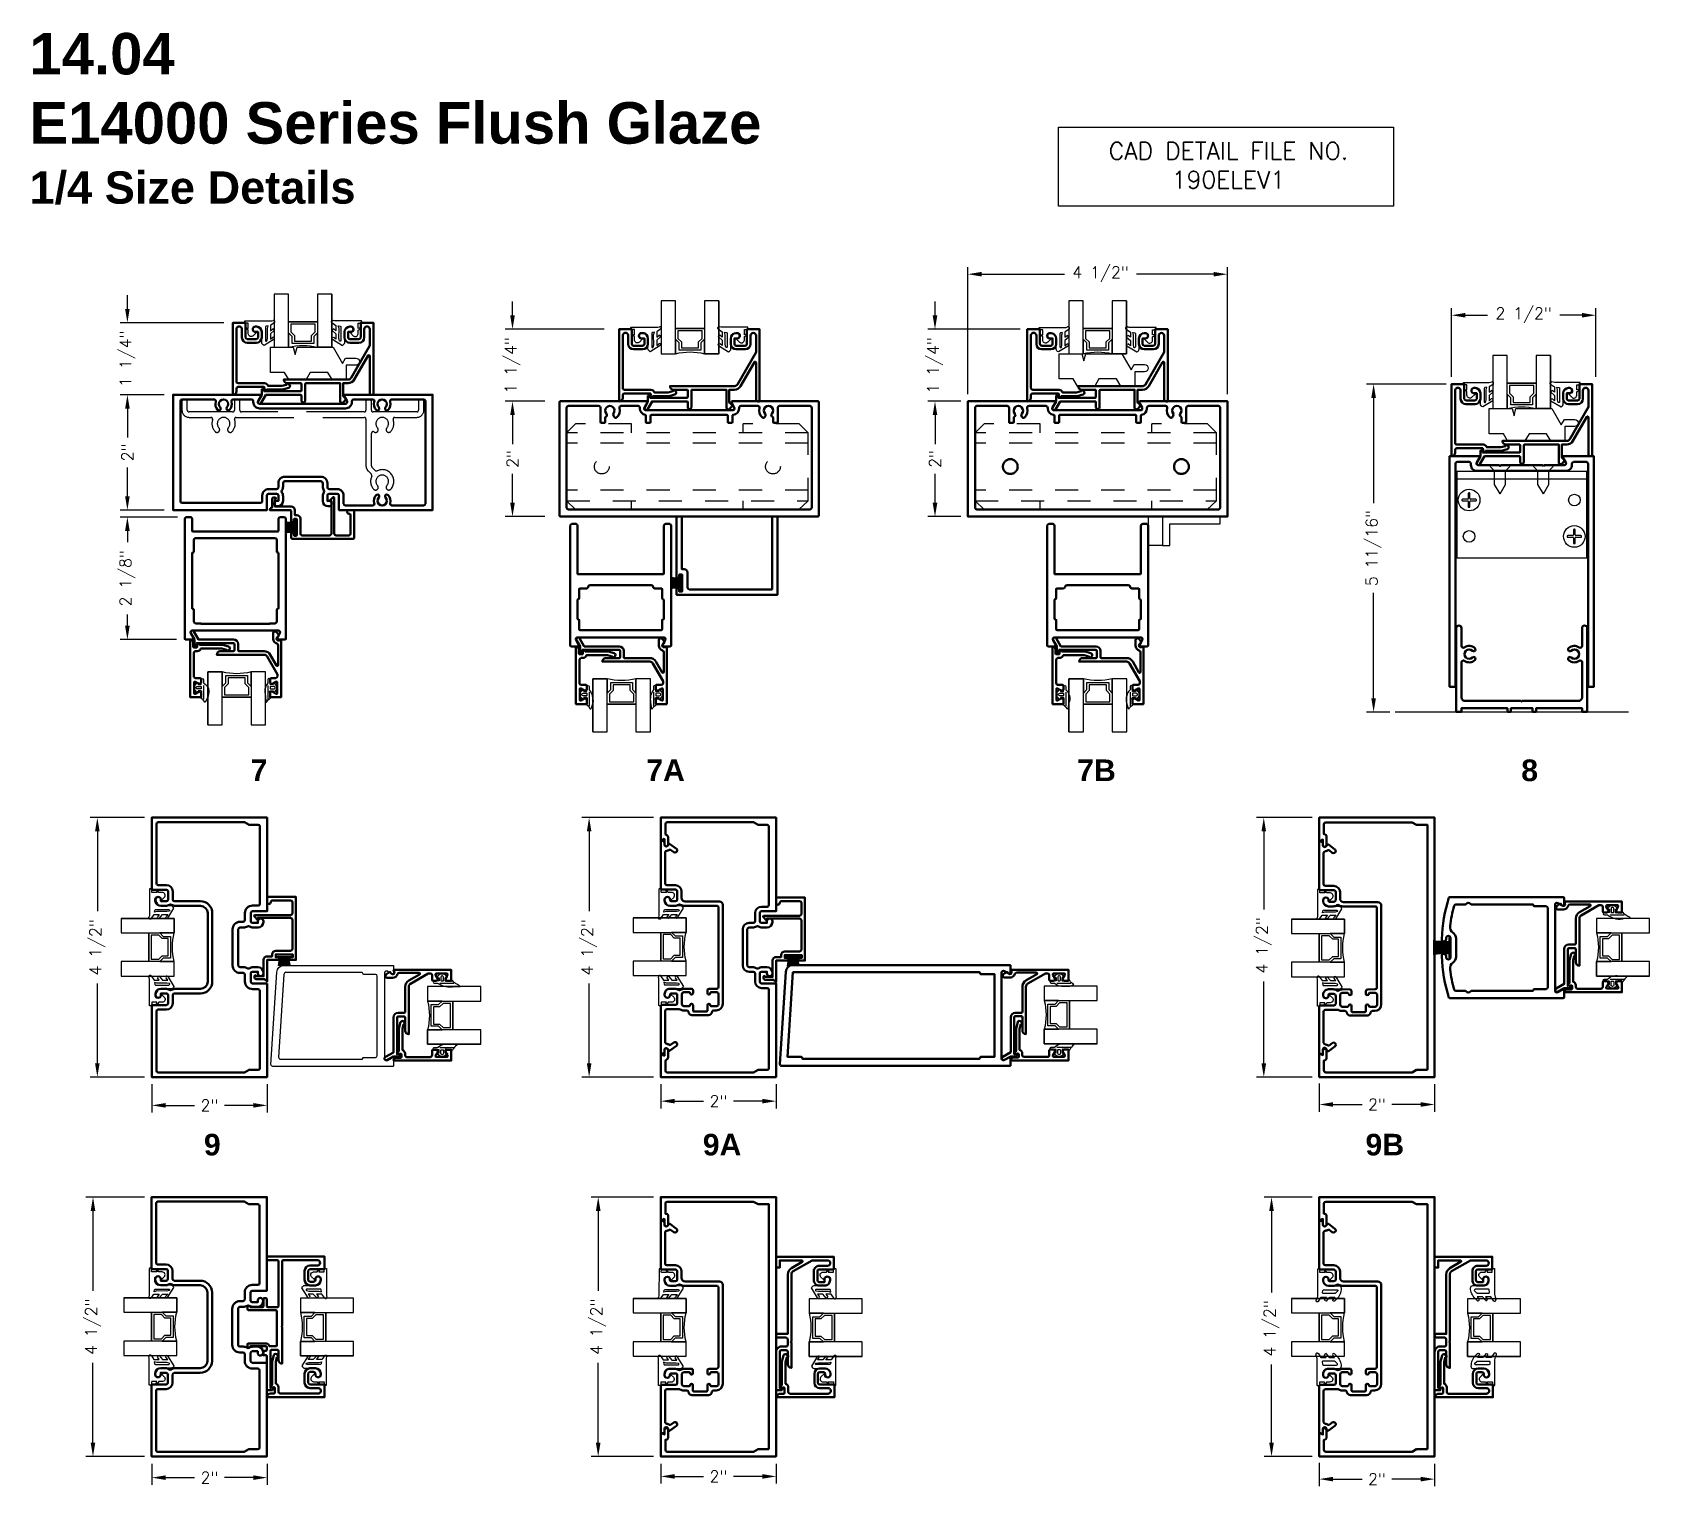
# Model space of a CAD drawing. Extents: x 0 to 63.4, y 0 to 11.8.
# Drawn here: x 14.11 to 21.12, y 5.49 to 11.8 of the extents above; entities that cross this region are included whole.
import ezdxf

# ---------------------------------------------------------------- set-up
doc = ezdxf.new("R2010")
doc.units = 0
doc.header["$MEASUREMENT"] = 0
doc.linetypes.add('HIDDEN', pattern=[0.375, 0.25, -0.125])
doc.linetypes.add('HIDDEN2', pattern=[0.1875, 0.125, -0.0625])
doc.layers.get('Defpoints').update_dxf_attribs({"linetype": 'CONTINUOUS'})
for name, color, linetype in [('R-Anno-Dims', 3, 'CONTINUOUS'), ('R-Anno-Text', 6, 'CONTINUOUS'), ('R-Det1', 4, 'CONTINUOUS'), ('R-Det2', 2, 'CONTINUOUS'), ('R-Det3', 5, 'CONTINUOUS'), ('R-Otln', 1, 'CONTINUOUS'), ('R-Pat1', 5, 'CONTINUOUS'), ('TITLE', 7, 'CONTINUOUS')]:
    doc.layers.add(name, color=color, linetype=linetype)
doc.styles.get("Standard").update_dxf_attribs({"font": 'simplex'})
doc.styles.add('style1', font='arialbd.ttf')
doc.dimstyles.new('1-4size', dxfattribs={"dimtxt": 0.05, "dimasz": 0.06, "dimexe": 0.03125, "dimexo": 0.03125, "dimgap": 0.03125, "dimtad": 0, "dimdec": 5, "dimlfac": 4, "dimzin": 4, "dimdsep": 46, "dimlunit": 5, "dimtxsty": 'Standard', "dimcen": 0, "dimclrd": 256, "dimclre": 256, "dimclrt": 256, "dimadec": 0, "dimazin": 1, "dimtfac": 1, "dimtdec": 5, "dimtofl": 0, "dimtmove": 0, "dimatfit": 3, "dimfxl": 1, "dimfrac": 2, "dimtolj": 1, "dimtzin": 4, "dimarcsym": 0})

msp = doc.modelspace()

# ---------------------------------------------------------------- texts
at = {"layer": 'R-Anno-Text', "insert": (19.2993003, 11.3226877), "char_height": 0.075, "width": 1.875, "attachment_point": 2}
msp.add_mtext('CAD DETAIL FILE NO.\\P190ELEV1', dxfattribs=at)
at = {"layer": 'R-Anno-Text', "char_height": 0.09375, "attachment_point": 3, "style": 'style1'}
for s, insert, width in [('7', (15.1334176, 8.6465507, 1.5526731), 1.86), ('7A', (16.9429338, 8.6465507, 1.5526731), 1.86), ('7B', (18.8109174, 8.6465507, 1.5526731), 1.86), ('8', (20.6410888, 8.6465507, 1.5526731), 1.86), ('9', (14.9307973, 7.0234155, 1.5526731), 1.787222288), ('9A', (17.1878994, 7.0234155, 1.5526731), 1.787222288), ('9B', (20.0605382, 7.0234155, 1.5526731), 1.787222288)]:
    msp.add_mtext(s, dxfattribs=dict(at, insert=insert, width=width))
at = {"layer": 'TITLE', "insert": (14.1020678, 11.7966543, 6.2106922), "char_height": 0.18, "width": 7.44, "attachment_point": 1}
msp.add_mtext('{\\fArial|b1|i0|c0|p34;14.04\\PE14000 Series Flush Glaze\\P\\H0.7778x;1/4 Size Details}', dxfattribs=at)

# ---------------------------------------------------------------- blocks, each defined once
blk = doc.blocks.new('*D111')
at = {"layer": 'Defpoints', "color": 0, "transparency": 16777216}
for p in [(16.8385, 7.2694), (17.3385, 7.2694), (17.3385, 7.1651)]:
    blk.add_point(p, dxfattribs=at)
at = {"layer": 'R-Anno-Dims', "lineweight": -2, "transparency": 16777216}
for p, q in [((16.8385, 7.2382), (16.8385, 7.1338)), ((17.3385, 7.2382), (17.3385, 7.1338)), ((16.8985, 7.1651), (17.024, 7.1651)), ((17.2785, 7.1651), (17.1531, 7.1651))]:
    blk.add_line(p, q, dxfattribs=at)
at = {"layer": 'R-Anno-Dims', "transparency": 16777216}
for points in [[(16.8985, 7.1751), (16.8985, 7.1551), (16.8385, 7.1651)], [(17.2785, 7.1751), (17.2785, 7.1551), (17.3385, 7.1651)]]:
    blk.add_solid(points, dxfattribs=at)
at = {"layer": 'R-Anno-Dims', "transparency": 16777216, "insert": (17.0885, 7.1651), "char_height": 0.05, "attachment_point": 5}
blk.add_mtext('\\A1;2"', dxfattribs=at)
blk = doc.blocks.new('*D112')
at = {"layer": 'Defpoints', "color": 0, "transparency": 16777216}
for p in [(16.5279, 8.3944), (16.8385, 8.3944), (16.8385, 7.2694)]:
    blk.add_point(p, dxfattribs=at)
at = {"layer": 'R-Anno-Dims', "lineweight": -2, "transparency": 16777216}
for p, q in [((16.8073, 8.3944), (16.4967, 8.3944)), ((16.5279, 8.3344), (16.5279, 7.9882)), ((16.5279, 7.3294), (16.5279, 7.6757)), ((16.8073, 7.2694), (16.4967, 7.2694))]:
    blk.add_line(p, q, dxfattribs=at)
at = {"layer": 'R-Anno-Dims', "transparency": 16777216}
for points in [[(16.5179, 8.3344), (16.5379, 8.3344), (16.5279, 8.3944)], [(16.5179, 7.3294), (16.5379, 7.3294), (16.5279, 7.2694)]]:
    blk.add_solid(points, dxfattribs=at)
at = {"layer": 'R-Anno-Dims', "transparency": 16777216, "insert": (16.5279, 7.8319), "char_height": 0.05, "attachment_point": 5, "rotation": 90}
blk.add_mtext('\\A1;4 1/2"', dxfattribs=at)
blk = doc.blocks.new('*D97')
at = {"layer": 'Defpoints', "color": 0, "transparency": 16777216}
for p in [(19.6929, 7.273), (20.193, 7.2694), (19.6929, 7.1505)]:
    blk.add_point(p, dxfattribs=at)
at = {"layer": 'R-Anno-Dims', "lineweight": -2, "transparency": 16777216}
for p, q in [((19.6929, 7.2417), (19.6929, 7.1192)), ((20.193, 7.2382), (20.193, 7.1192)), ((19.7529, 7.1505), (19.8783, 7.1505)), ((20.133, 7.1505), (20.0075, 7.1505))]:
    blk.add_line(p, q, dxfattribs=at)
at = {"layer": 'R-Anno-Dims', "transparency": 16777216}
for points in [[(19.7529, 7.1605), (19.7529, 7.1405), (19.6929, 7.1505)], [(20.133, 7.1605), (20.133, 7.1405), (20.193, 7.1505)]]:
    blk.add_solid(points, dxfattribs=at)
at = {"layer": 'R-Anno-Dims', "transparency": 16777216, "insert": (19.9429, 7.1505), "char_height": 0.05, "attachment_point": 5}
blk.add_mtext('\\A1;2"', dxfattribs=at)
blk = doc.blocks.new('*D98')
at = {"layer": 'Defpoints', "color": 0, "transparency": 16777216}
for p in [(19.4524, 8.3944), (19.693, 8.3944), (19.693, 7.2694)]:
    blk.add_point(p, dxfattribs=at)
at = {"layer": 'R-Anno-Dims', "lineweight": -2, "transparency": 16777216}
for p, q in [((19.6617, 8.3944), (19.4211, 8.3944)), ((19.4524, 8.3344), (19.4524, 7.9966)), ((19.4524, 7.3294), (19.4524, 7.6841)), ((19.6617, 7.2694), (19.4211, 7.2694))]:
    blk.add_line(p, q, dxfattribs=at)
at = {"layer": 'R-Anno-Dims', "transparency": 16777216}
for points in [[(19.4424, 8.3344), (19.4624, 8.3344), (19.4524, 8.3944)], [(19.4424, 7.3294), (19.4624, 7.3294), (19.4524, 7.2694)]]:
    blk.add_solid(points, dxfattribs=at)
at = {"layer": 'R-Anno-Dims', "transparency": 16777216, "insert": (19.4524, 7.8404), "char_height": 0.05, "attachment_point": 5, "rotation": 90}
blk.add_mtext('\\A1;4 1/2"', dxfattribs=at)
blk = doc.blocks.new('*D115')
at = {"layer": 'Defpoints', "color": 0, "transparency": 16777216}
for p in [(14.6322, 5.6243), (15.1322, 5.6243), (15.1322, 5.5326)]:
    blk.add_point(p, dxfattribs=at)
at = {"layer": 'R-Anno-Dims', "lineweight": -2, "transparency": 16777216}
for p, q in [((14.6322, 5.5931), (14.6322, 5.5013)), ((15.1322, 5.5931), (15.1322, 5.5013)), ((14.6922, 5.5326), (14.8176, 5.5326)), ((15.0722, 5.5326), (14.9468, 5.5326))]:
    blk.add_line(p, q, dxfattribs=at)
at = {"layer": 'R-Anno-Dims', "transparency": 16777216}
for points in [[(14.6922, 5.5426), (14.6922, 5.5226), (14.6322, 5.5326)], [(15.0722, 5.5426), (15.0722, 5.5226), (15.1322, 5.5326)]]:
    blk.add_solid(points, dxfattribs=at)
at = {"layer": 'R-Anno-Dims', "transparency": 16777216, "insert": (14.8822, 5.5326), "char_height": 0.05, "attachment_point": 5}
blk.add_mtext('\\A1;2"', dxfattribs=at)
blk = doc.blocks.new('*D116')
at = {"layer": 'Defpoints', "color": 0, "transparency": 16777216}
for p in [(14.3773, 6.7493), (14.6322, 6.7493), (14.6322, 5.6243)]:
    blk.add_point(p, dxfattribs=at)
at = {"layer": 'R-Anno-Dims', "lineweight": -2, "transparency": 16777216}
for p, q in [((14.6009, 6.7493), (14.346, 6.7493)), ((14.3773, 6.6893), (14.3773, 6.3431)), ((14.3773, 5.6843), (14.3773, 6.0306)), ((14.6009, 5.6243), (14.346, 5.6243))]:
    blk.add_line(p, q, dxfattribs=at)
at = {"layer": 'R-Anno-Dims', "transparency": 16777216}
for points in [[(14.3673, 6.6893), (14.3873, 6.6893), (14.3773, 6.7493)], [(14.3673, 5.6843), (14.3873, 5.6843), (14.3773, 5.6243)]]:
    blk.add_solid(points, dxfattribs=at)
at = {"layer": 'R-Anno-Dims', "transparency": 16777216, "insert": (14.3773, 6.1868), "char_height": 0.05, "attachment_point": 5, "rotation": 90}
blk.add_mtext('\\A1;4 1/2"', dxfattribs=at)
blk = doc.blocks.new('*D99')
at = {"layer": 'Defpoints', "color": 0, "transparency": 16777216}
for p in [(14.6322, 7.2694), (15.1322, 7.2694), (15.1322, 7.1468)]:
    blk.add_point(p, dxfattribs=at)
at = {"layer": 'R-Anno-Dims', "lineweight": -2, "transparency": 16777216}
for p, q in [((14.6322, 7.2382), (14.6322, 7.1155)), ((15.1322, 7.2382), (15.1322, 7.1155)), ((14.6922, 7.1468), (14.8176, 7.1468)), ((15.0722, 7.1468), (14.9468, 7.1468))]:
    blk.add_line(p, q, dxfattribs=at)
at = {"layer": 'R-Anno-Dims', "transparency": 16777216}
for points in [[(14.6922, 7.1568), (14.6922, 7.1368), (14.6322, 7.1468)], [(15.0722, 7.1568), (15.0722, 7.1368), (15.1322, 7.1468)]]:
    blk.add_solid(points, dxfattribs=at)
at = {"layer": 'R-Anno-Dims', "transparency": 16777216, "insert": (14.8822, 7.1468), "char_height": 0.05, "attachment_point": 5}
blk.add_mtext('\\A1;2"', dxfattribs=at)
blk = doc.blocks.new('*D117')
at = {"layer": 'Defpoints', "color": 0, "transparency": 16777216}
for p in [(14.3961, 8.3944), (14.6322, 8.3944), (14.6322, 7.2694)]:
    blk.add_point(p, dxfattribs=at)
at = {"layer": 'R-Anno-Dims', "lineweight": -2, "transparency": 16777216}
for p, q in [((14.6009, 8.3944), (14.3648, 8.3944)), ((14.3961, 8.3344), (14.3961, 7.9882)), ((14.3961, 7.3294), (14.3961, 7.6757)), ((14.6009, 7.2694), (14.3648, 7.2694))]:
    blk.add_line(p, q, dxfattribs=at)
at = {"layer": 'R-Anno-Dims', "transparency": 16777216}
for points in [[(14.3861, 8.3344), (14.4061, 8.3344), (14.3961, 8.3944)], [(14.3861, 7.3294), (14.4061, 7.3294), (14.3961, 7.2694)]]:
    blk.add_solid(points, dxfattribs=at)
at = {"layer": 'R-Anno-Dims', "transparency": 16777216, "insert": (14.3961, 7.8319), "char_height": 0.05, "attachment_point": 5, "rotation": 90}
blk.add_mtext('\\A1;4 1/2"', dxfattribs=at)
blk = doc.blocks.new('*D100')
at = {"layer": 'Defpoints', "color": 0, "transparency": 16777216}
for p in [(19.6929, 5.6279), (20.193, 5.6243), (19.6929, 5.5263)]:
    blk.add_point(p, dxfattribs=at)
at = {"layer": 'R-Anno-Dims', "lineweight": -2, "transparency": 16777216}
for p, q in [((19.6929, 5.5966), (19.6929, 5.4951)), ((20.193, 5.5931), (20.193, 5.4951)), ((19.7529, 5.5263), (19.8784, 5.5263)), ((20.133, 5.5263), (20.0075, 5.5263))]:
    blk.add_line(p, q, dxfattribs=at)
at = {"layer": 'R-Anno-Dims', "transparency": 16777216}
for points in [[(19.7529, 5.5363), (19.7529, 5.5163), (19.6929, 5.5263)], [(20.133, 5.5363), (20.133, 5.5163), (20.193, 5.5263)]]:
    blk.add_solid(points, dxfattribs=at)
at = {"layer": 'R-Anno-Dims', "transparency": 16777216, "insert": (19.943, 5.5263), "char_height": 0.05, "attachment_point": 5}
blk.add_mtext('\\A1;2"', dxfattribs=at)
blk = doc.blocks.new('*D101')
at = {"layer": 'Defpoints', "color": 0, "transparency": 16777216}
for p in [(19.693, 6.7493), (19.4859, 5.6243), (19.693, 5.6243)]:
    blk.add_point(p, dxfattribs=at)
at = {"layer": 'R-Anno-Dims', "lineweight": -2, "transparency": 16777216}
for p, q in [((19.6617, 6.7493), (19.4547, 6.7493)), ((19.4859, 6.6893), (19.4859, 6.3359)), ((19.4859, 5.6843), (19.4859, 6.0234)), ((19.6617, 5.6243), (19.4547, 5.6243))]:
    blk.add_line(p, q, dxfattribs=at)
at = {"layer": 'R-Anno-Dims', "transparency": 16777216}
for points in [[(19.4759, 6.6893), (19.4959, 6.6893), (19.4859, 6.7493)], [(19.4759, 5.6843), (19.4959, 5.6843), (19.4859, 5.6243)]]:
    blk.add_solid(points, dxfattribs=at)
at = {"layer": 'R-Anno-Dims', "transparency": 16777216, "insert": (19.4859, 6.1797), "char_height": 0.05, "attachment_point": 5, "rotation": 90}
blk.add_mtext('\\A1;4 1/2"', dxfattribs=at)
blk = doc.blocks.new('*D102')
at = {"layer": 'Defpoints', "color": 0, "transparency": 16777216}
for p in [(16.8385, 5.6243), (17.3385, 5.6243), (17.3385, 5.5379)]:
    blk.add_point(p, dxfattribs=at)
at = {"layer": 'R-Anno-Dims', "lineweight": -2, "transparency": 16777216}
for p, q in [((16.8385, 5.5931), (16.8385, 5.5067)), ((17.3385, 5.5931), (17.3385, 5.5067)), ((16.8985, 5.5379), (17.024, 5.5379)), ((17.2785, 5.5379), (17.1531, 5.5379))]:
    blk.add_line(p, q, dxfattribs=at)
at = {"layer": 'R-Anno-Dims', "transparency": 16777216}
for points in [[(16.8985, 5.5479), (16.8985, 5.5279), (16.8385, 5.5379)], [(17.2785, 5.5479), (17.2785, 5.5279), (17.3385, 5.5379)]]:
    blk.add_solid(points, dxfattribs=at)
at = {"layer": 'R-Anno-Dims', "transparency": 16777216, "insert": (17.0885, 5.5379), "char_height": 0.05, "attachment_point": 5}
blk.add_mtext('\\A1;2"', dxfattribs=at)
blk = doc.blocks.new('*D103')
at = {"layer": 'Defpoints', "color": 0, "transparency": 16777216}
for p in [(16.5673, 6.7493), (16.8385, 6.7493), (16.8385, 5.6243)]:
    blk.add_point(p, dxfattribs=at)
at = {"layer": 'R-Anno-Dims', "lineweight": -2, "transparency": 16777216}
for p, q in [((16.8073, 6.7493), (16.5361, 6.7493)), ((16.5673, 6.6893), (16.5673, 6.3431)), ((16.5673, 5.6843), (16.5673, 6.0306)), ((16.8073, 5.6243), (16.5361, 5.6243))]:
    blk.add_line(p, q, dxfattribs=at)
at = {"layer": 'R-Anno-Dims', "transparency": 16777216}
for points in [[(16.5573, 6.6893), (16.5773, 6.6893), (16.5673, 6.7493)], [(16.5573, 5.6843), (16.5773, 5.6843), (16.5673, 5.6243)]]:
    blk.add_solid(points, dxfattribs=at)
at = {"layer": 'R-Anno-Dims', "transparency": 16777216, "insert": (16.5673, 6.1868), "char_height": 0.05, "attachment_point": 5, "rotation": 90}
blk.add_mtext('\\A1;4 1/2"', dxfattribs=at)
blk = doc.blocks.new('*D91')
at = {"layer": 'Defpoints', "color": 0, "transparency": 16777216}
for p in [(20.8914, 10.5726), (20.2663, 10.2741), (20.8914, 10.2741)]:
    blk.add_point(p, dxfattribs=at)
at = {"layer": 'R-Anno-Dims', "lineweight": -2, "transparency": 16777216}
for p, q in [((20.2663, 10.3053), (20.2663, 10.6039)), ((20.8914, 10.3053), (20.8914, 10.6039)), ((20.3263, 10.5726), (20.4226, 10.5726)), ((20.8314, 10.5726), (20.7351, 10.5726))]:
    blk.add_line(p, q, dxfattribs=at)
at = {"layer": 'R-Anno-Dims', "transparency": 16777216}
for points in [[(20.3263, 10.5826), (20.3263, 10.5626), (20.2663, 10.5726)], [(20.8314, 10.5826), (20.8314, 10.5626), (20.8914, 10.5726)]]:
    blk.add_solid(points, dxfattribs=at)
at = {"layer": 'R-Anno-Dims', "transparency": 16777216, "insert": (20.5788, 10.5726), "char_height": 0.05, "attachment_point": 5}
blk.add_mtext('\\A1;2 1/2"', dxfattribs=at)
blk = doc.blocks.new('*D92')
at = {"layer": 'Defpoints', "color": 0, "transparency": 16777216}
for p in [(19.9284, 10.2741), (20.2741, 10.2741), (20.0296, 8.8522)]:
    blk.add_point(p, dxfattribs=at)
at = {"layer": 'R-Anno-Dims', "lineweight": -2, "transparency": 16777216}
for p, q in [((20.2428, 10.2741), (19.8972, 10.2741)), ((19.9284, 10.2141), (19.9284, 9.7575)), ((19.9284, 8.9122), (19.9284, 9.3688)), ((19.9983, 8.8522), (19.8972, 8.8522))]:
    blk.add_line(p, q, dxfattribs=at)
at = {"layer": 'R-Anno-Dims', "transparency": 16777216}
for points in [[(19.9184, 10.2141), (19.9384, 10.2141), (19.9284, 10.2741)], [(19.9184, 8.9122), (19.9384, 8.9122), (19.9284, 8.8522)]]:
    blk.add_solid(points, dxfattribs=at)
at = {"layer": 'R-Anno-Dims', "transparency": 16777216, "insert": (19.9284, 9.5631), "char_height": 0.05, "attachment_point": 5, "rotation": 90}
blk.add_mtext('\\A1;5 11/16"', dxfattribs=at)
blk = doc.blocks.new('*D107')
at = {"layer": 'Defpoints', "color": 0, "transparency": 16777216}
for p in [(14.9756, 10.54), (14.5264, 10.2277), (14.7167, 10.2277)]:
    blk.add_point(p, dxfattribs=at)
at = {"layer": 'R-Anno-Dims', "lineweight": -2, "transparency": 16777216}
for p, q in [((14.5264, 10.6), (14.5264, 10.66)), ((14.9444, 10.54), (14.4951, 10.54)), ((14.6854, 10.2277), (14.4951, 10.2277)), ((14.5264, 10.1677), (14.5264, 10.1077))]:
    blk.add_line(p, q, dxfattribs=at)
at = {"layer": 'R-Anno-Dims', "transparency": 16777216}
for points in [[(14.5164, 10.6), (14.5364, 10.6), (14.5264, 10.54)], [(14.5164, 10.1677), (14.5364, 10.1677), (14.5264, 10.2277)]]:
    blk.add_solid(points, dxfattribs=at)
at = {"layer": 'R-Anno-Dims', "transparency": 16777216, "insert": (14.5264, 10.3838), "char_height": 0.05, "attachment_point": 5, "rotation": 90}
blk.add_mtext('\\A1;1 1/4"', dxfattribs=at)
blk = doc.blocks.new('*D93')
at = {"layer": 'Defpoints', "color": 0, "transparency": 16777216}
for p in [(14.5264, 9.6977), (14.7752, 9.6977), (14.77, 9.1665)]:
    blk.add_point(p, dxfattribs=at)
at = {"layer": 'R-Anno-Dims', "lineweight": -2, "transparency": 16777216}
for p, q in [((14.744, 9.6977), (14.4951, 9.6977)), ((14.5264, 9.6377), (14.5264, 9.5883)), ((14.5264, 9.2265), (14.5264, 9.2758)), ((14.7387, 9.1665), (14.4951, 9.1665))]:
    blk.add_line(p, q, dxfattribs=at)
at = {"layer": 'R-Anno-Dims', "transparency": 16777216}
for points in [[(14.5164, 9.6377), (14.5364, 9.6377), (14.5264, 9.6977)], [(14.5164, 9.2265), (14.5364, 9.2265), (14.5264, 9.1665)]]:
    blk.add_solid(points, dxfattribs=at)
at = {"layer": 'R-Anno-Dims', "transparency": 16777216, "insert": (14.5264, 9.4321), "char_height": 0.05, "attachment_point": 5, "rotation": 90}
blk.add_mtext('\\A1;2 1/8"', dxfattribs=at)
blk = doc.blocks.new('*D108')
at = {"layer": 'Defpoints', "color": 0, "transparency": 16777216}
for p in [(14.5264, 10.2277), (14.7167, 10.2277), (14.7167, 9.7277)]:
    blk.add_point(p, dxfattribs=at)
at = {"layer": 'R-Anno-Dims', "lineweight": -2, "transparency": 16777216}
for p, q in [((14.6854, 10.2277), (14.4951, 10.2277)), ((14.5264, 10.1677), (14.5264, 10.0423)), ((14.5264, 9.7877), (14.5264, 9.9131)), ((14.6854, 9.7277), (14.4951, 9.7277))]:
    blk.add_line(p, q, dxfattribs=at)
at = {"layer": 'R-Anno-Dims', "transparency": 16777216}
for points in [[(14.5164, 10.1677), (14.5364, 10.1677), (14.5264, 10.2277)], [(14.5164, 9.7877), (14.5364, 9.7877), (14.5264, 9.7277)]]:
    blk.add_solid(points, dxfattribs=at)
at = {"layer": 'R-Anno-Dims', "transparency": 16777216, "insert": (14.5264, 9.9777), "char_height": 0.05, "attachment_point": 5, "rotation": 90}
blk.add_mtext('\\A1;2"', dxfattribs=at)
blk = doc.blocks.new('*D94')
at = {"layer": 'Defpoints', "color": 0, "transparency": 16777216}
for p in [(16.1958, 10.1995), (16.3667, 10.1995), (16.3667, 9.6995)]:
    blk.add_point(p, dxfattribs=at)
at = {"layer": 'R-Anno-Dims', "lineweight": -2, "transparency": 16777216}
for p, q in [((16.3355, 10.1995), (16.1645, 10.1995)), ((16.1958, 10.1395), (16.1958, 10.0141)), ((16.1958, 9.7595), (16.1958, 9.8849)), ((16.3355, 9.6995), (16.1645, 9.6995))]:
    blk.add_line(p, q, dxfattribs=at)
at = {"layer": 'R-Anno-Dims', "transparency": 16777216}
for points in [[(16.1858, 10.1395), (16.2058, 10.1395), (16.1958, 10.1995)], [(16.1858, 9.7595), (16.2058, 9.7595), (16.1958, 9.6995)]]:
    blk.add_solid(points, dxfattribs=at)
at = {"layer": 'R-Anno-Dims', "transparency": 16777216, "insert": (16.1958, 9.9495), "char_height": 0.05, "attachment_point": 5, "rotation": 90}
blk.add_mtext('\\A1;2"', dxfattribs=at)
blk = doc.blocks.new('*D109')
at = {"layer": 'Defpoints', "color": 0, "transparency": 16777216}
for p in [(16.6243, 10.5118), (16.1958, 10.1995), (16.3667, 10.1995)]:
    blk.add_point(p, dxfattribs=at)
at = {"layer": 'R-Anno-Dims', "lineweight": -2, "transparency": 16777216}
for p, q in [((16.1958, 10.5718), (16.1958, 10.6318)), ((16.593, 10.5118), (16.1645, 10.5118)), ((16.3355, 10.1995), (16.1645, 10.1995)), ((16.1958, 10.1395), (16.1958, 10.0795))]:
    blk.add_line(p, q, dxfattribs=at)
at = {"layer": 'R-Anno-Dims', "transparency": 16777216}
for points in [[(16.1858, 10.5718), (16.2058, 10.5718), (16.1958, 10.5118)], [(16.1858, 10.1395), (16.2058, 10.1395), (16.1958, 10.1995)]]:
    blk.add_solid(points, dxfattribs=at)
at = {"layer": 'R-Anno-Dims', "transparency": 16777216, "insert": (16.1958, 10.3556), "char_height": 0.05, "attachment_point": 5, "rotation": 90}
blk.add_mtext('\\A1;1 1/4"', dxfattribs=at)
blk = doc.blocks.new('*D110')
at = {"layer": 'Defpoints', "color": 0, "transparency": 16777216}
for p in [(19.2947, 10.7506), (18.1697, 10.1995), (19.2947, 10.1995)]:
    blk.add_point(p, dxfattribs=at)
at = {"layer": 'R-Anno-Dims', "lineweight": -2, "transparency": 16777216}
for p, q in [((18.1697, 10.2308), (18.1697, 10.7818)), ((18.2297, 10.7506), (18.5885, 10.7506)), ((19.2347, 10.7506), (18.901, 10.7506)), ((19.2947, 10.2308), (19.2947, 10.7818))]:
    blk.add_line(p, q, dxfattribs=at)
at = {"layer": 'R-Anno-Dims', "transparency": 16777216}
for points in [[(18.2297, 10.7606), (18.2297, 10.7406), (18.1697, 10.7506)], [(19.2347, 10.7606), (19.2347, 10.7406), (19.2947, 10.7506)]]:
    blk.add_solid(points, dxfattribs=at)
at = {"layer": 'R-Anno-Dims', "transparency": 16777216, "insert": (18.7448, 10.7506), "char_height": 0.05, "attachment_point": 5}
blk.add_mtext('\\A1;4 1/2"', dxfattribs=at)
blk = doc.blocks.new('*D104')
at = {"layer": 'Defpoints', "color": 0, "transparency": 16777216}
for p in [(18.0272, 10.5118), (18.4273, 10.5118), (18.1697, 10.1995)]:
    blk.add_point(p, dxfattribs=at)
at = {"layer": 'R-Anno-Dims', "lineweight": -2, "transparency": 16777216}
for p, q in [((18.0272, 10.5718), (18.0272, 10.6318)), ((18.396, 10.5118), (17.996, 10.5118)), ((18.1385, 10.1995), (17.996, 10.1995)), ((18.0272, 10.1395), (18.0272, 10.0795))]:
    blk.add_line(p, q, dxfattribs=at)
at = {"layer": 'R-Anno-Dims', "transparency": 16777216}
for points in [[(18.0172, 10.5718), (18.0372, 10.5718), (18.0272, 10.5118)], [(18.0172, 10.1395), (18.0372, 10.1395), (18.0272, 10.1995)]]:
    blk.add_solid(points, dxfattribs=at)
at = {"layer": 'R-Anno-Dims', "transparency": 16777216, "insert": (18.0272, 10.3556), "char_height": 0.05, "attachment_point": 5, "rotation": 90}
blk.add_mtext('\\A1;1 1/4"', dxfattribs=at)
blk = doc.blocks.new('*D105')
at = {"layer": 'Defpoints', "color": 0, "transparency": 16777216}
for p in [(18.0272, 10.1995), (18.1697, 10.1995), (18.1697, 9.6995)]:
    blk.add_point(p, dxfattribs=at)
at = {"layer": 'R-Anno-Dims', "lineweight": -2, "transparency": 16777216}
for p, q in [((18.1385, 10.1995), (17.996, 10.1995)), ((18.0272, 10.1395), (18.0272, 10.0141)), ((18.0272, 9.7595), (18.0272, 9.8849)), ((18.1385, 9.6995), (17.996, 9.6995))]:
    blk.add_line(p, q, dxfattribs=at)
at = {"layer": 'R-Anno-Dims', "transparency": 16777216}
for points in [[(18.0172, 10.1395), (18.0372, 10.1395), (18.0272, 10.1995)], [(18.0172, 9.7595), (18.0372, 9.7595), (18.0272, 9.6995)]]:
    blk.add_solid(points, dxfattribs=at)
at = {"layer": 'R-Anno-Dims', "transparency": 16777216, "insert": (18.0272, 9.9495), "char_height": 0.05, "attachment_point": 5, "rotation": 90}
blk.add_mtext('\\A1;2"', dxfattribs=at)
blk = doc.blocks.new('P2728')
at = {"layer": 'R-Det2'}
blk.add_lwpolyline([(0.442, -0.028), (0.406, -0.064, -0.209411), (0.222, -0.144, -0.414214), (0.182, -0.104), (0.182, 0.096, 0.414214), (0.102, 0.176), (0.064, 0.176, 0.388879), (0.024, 0.139), (0.023, 0.123, 0.440011), (0.063, 0.08), (0.077, 0.08, -0.668179), (0.084, 0.063), (0.035, 0.015, -0.668179), (-0.05, 0.05), (-0.05, 0.109), (-0.09, 0.137, -0.836323), (-0.083, 0.151), (-0.05, 0.142), (-0.05, 0.226, 0.414214), (-0.056, 0.232), (-0.106, 0.232, -0.414214), (-0.112, 0.238), (-0.112, 0.266, -0.414214), (-0.106, 0.272), (0.332, 0.272, 0.082176), (0.38, 0.28), (0.426, 0.297)], format="xyb", dxfattribs=at)
at = {"layer": 'R-Det2', "lineweight": 25}
blk.add_lwpolyline([(0.26, 0.181, 0.372312), (0.247, 0.166), (0.247, -0.064, 0.668179), (0.273, -0.075), (0.307, -0.041, 0.198912), (0.311, -0.03), (0.311, 0.171, 0.457395), (0.294, 0.186)], format="xyb", close=True, dxfattribs=at)
at = {"layer": 'R-Det2'}
for points in [[(0.45, 0.257), (0.376, 0.208), (0.376, 0.117), (0.418, 0.148)], [(0.443, 0.118), (0.376, 0.061), (0.376, -0.031), (0.414, 0.001)]]:
    blk.add_lwpolyline(points, dxfattribs=at)
at = {"layer": 'R-Det2', "ltscale": 0.1}
for centre, radius, start, end in [((0.433, 0.274), 0.0237, 292.2345, 112.2345), ((0.427, -0.015), 0.0199, 310.2978, 130.2978), ((0.414, 0.118), 0.0297, 360, 81.5397)]:
    blk.add_arc(centre, radius, start, end, dxfattribs=at)
blk = doc.blocks.new('P2728 compress')
at = {"layer": 'R-Det2'}
blk.add_lwpolyline([(176.266, 42.927), (176.372, 42.753, -0.301952), (176.324, 42.713), (176.124, 42.713, 0.414214), (176.044, 42.633), (176.044, 42.594, 0.388879), (176.081, 42.554), (176.097, 42.553, 0.440011), (176.14, 42.593), (176.14, 42.607, -0.668179), (176.157, 42.614), (176.206, 42.566, -0.668179), (176.17, 42.48), (176.111, 42.48), (176.083, 42.441, -0.836323), (176.069, 42.447), (176.078, 42.48), (175.994, 42.48, 0.414214), (175.988, 42.474), (175.988, 42.424, -0.414214), (175.982, 42.418), (175.954, 42.418, -0.414214), (175.948, 42.424), (175.948, 42.862, 0.083245), (175.94, 42.911), (175.94, 42.911)], format="xyb", dxfattribs=at)
for points in [[(175.978, 42.937), (176.028, 42.864), (176.119, 42.864), (176.088, 42.905)], [(176.117, 42.931), (176.175, 42.864), (176.267, 42.864), (176.235, 42.902)]]:
    blk.add_lwpolyline(points, dxfattribs=at)
at = {"layer": 'R-Det2', "lineweight": 25}
blk.add_lwpolyline([(176.039, 42.79, 0.372312), (176.054, 42.778), (176.284, 42.778, 0.668179), (176.295, 42.803), (176.252, 42.812), (176.078, 42.811), (176.034, 42.824)], format="xyb", close=True, dxfattribs=at)
at = {"layer": 'R-Det2', "ltscale": 0.1}
for centre, radius, start, end in [((175.962, 42.92), 0.0237, 22.2345, 202.2345), ((176.117, 42.901), 0.0297, 90, 171.5397), ((176.251, 42.914), 0.0199, 40.2978, 220.2978)]:
    blk.add_arc(centre, radius, start, end, dxfattribs=at)
blk = doc.blocks.new('weathering')
at = {"layer": 'R-Det2'}
for p, q in [((0, 0), (0, -0.27)), ((0, 0), (0.03, 0)), ((0.03, 0), (0.03, -0.27)), ((0, -0.129), (-0.16, -0.129)), ((0, -0.139), (-0.16, -0.139)), ((0, -0.27), (0.03, -0.27))]:
    blk.add_line(p, q, dxfattribs=at)
for centre, radius, start, end in [((-0.056, 0.313), 0.361, 253.2416, 278.8875), ((-0.056, 0.313), 0.371, 253.7056, 278.6489), ((-0.057, 0.486), 0.557, 259.3278, 275.8729), ((-0.057, 0.486), 0.566, 259.5182, 275.7701), ((-0.063, 0.677), 0.77, 262.7557, 274.6832), ((-0.063, 0.677), 0.78, 262.849, 274.6238), ((-0.066, 1.463), 1.578, 266.5833, 272.3941), ((-0.067, -1.773), 1.619, 87.6382, 93.304), ((-0.064, -0.966), 0.8, 85.4377, 96.9231), ((-0.064, -0.966), 0.79, 85.3793, 97.0112), ((-0.058, -0.769), 0.58, 84.3053, 100.1631), ((-0.058, -0.769), 0.57, 84.2043, 100.3432), ((-0.056, -0.591), 0.38, 81.4567, 105.8164), ((-0.056, -0.591), 0.37, 81.2223, 106.2556)]:
    blk.add_arc(centre, radius, start, end, dxfattribs=at)
blk = doc.blocks.new('P013')
at = {"layer": 'R-Det2'}
for p, q in [((60.863, 44.307), (60.863, 44.657)), ((60.888, 44.657), (60.863, 44.657)), ((60.888, 44.307), (60.888, 44.657)), ((60.863, 44.482), (60.587, 44.482)), ((60.888, 44.307), (60.863, 44.307))]:
    blk.add_line(p, q, dxfattribs=at)
for centre, radius, start, end in [((60.806, 46.559), 1.969, 263.6003, 271.6641), ((60.806, 46.545), 1.969, 263.6003, 271.6641), ((60.793, 47.227), 2.661, 265.5435, 271.5038), ((60.793, 47.211), 2.661, 265.5435, 271.5038), ((60.782, 48.19), 3.652, 266.9284, 271.2698), ((60.782, 48.175), 3.652, 266.9284, 271.2698), ((60.737, 49.396), 4.887, 268.2351, 271.4785), ((60.725, 53.24), 8.744, 269.0929, 270.9054), ((60.725, 35.725), 8.744, 89.0946, 90.9071), ((60.737, 39.569), 4.887, 88.5215, 91.7649), ((60.782, 40.79), 3.652, 88.7302, 93.0716), ((60.782, 40.775), 3.652, 88.7302, 93.0716), ((60.793, 41.753), 2.661, 88.4962, 94.4565), ((60.793, 41.738), 2.661, 88.4962, 94.4565), ((60.806, 42.419), 1.969, 88.3359, 96.3997), ((60.806, 42.406), 1.969, 88.3359, 96.3997)]:
    blk.add_arc(centre, radius, start, end, dxfattribs=at)
blk = doc.blocks.new('P1137 screw')
at = {"layer": 'R-Det3'}
for p, q in [((35.389, 9.084), (35.482, 8.98)), ((35.482, 8.748), (35.482, 8.98)), ((35.765, 9.084), (35.672, 8.98)), ((35.672, 8.748), (35.672, 8.98)), ((35.577, 8.584), (35.482, 8.748)), ((35.577, 8.584), (35.672, 8.748))]:
    blk.add_line(p, q, dxfattribs=at)
at = {"layer": 'R-Pat1'}
blk.add_line((35.389, 9.084), (35.765, 9.084), dxfattribs=at)
blk = doc.blocks.new('Screw block')
at = {"layer": 'R-Det3'}
for p, q in [((34.165, 8.484), (34.165, 8.474)), ((34.265, 8.494), (34.175, 8.494)), ((34.175, 8.464), (34.265, 8.464)), ((34.275, 8.594), (34.275, 8.504)), ((34.275, 8.454), (34.275, 8.364)), ((34.295, 8.604), (34.285, 8.604)), ((34.305, 8.504), (34.305, 8.594)), ((34.305, 8.364), (34.305, 8.454)), ((34.405, 8.494), (34.315, 8.494)), ((34.315, 8.464), (34.405, 8.464)), ((34.415, 8.474), (34.415, 8.484)), ((34.285, 8.354), (34.295, 8.354))]:
    blk.add_line(p, q, dxfattribs=at)
blk.add_circle((34.29, 8.479), 0.188, dxfattribs=at)
for centre, start, end in [((34.175, 8.484), 90, 180), ((34.175, 8.474), 180, 270), ((34.265, 8.504), 270, 0), ((34.265, 8.454), 0, 90), ((34.285, 8.594), 90, 180), ((34.295, 8.594), 0, 90), ((34.315, 8.504), 180, 270), ((34.315, 8.454), 90, 180), ((34.405, 8.484), 0, 90), ((34.405, 8.474), 270, 0), ((34.285, 8.364), 180, 270), ((34.295, 8.364), 270, 0)]:
    blk.add_arc(centre, 0.01, start, end, dxfattribs=at)
blk = doc.blocks.new('P1137')
at = {"layer": 'R-Det3'}
blk.add_line((34.076, 8.849), (36.328, 8.849), dxfattribs=at)
blk.add_lwpolyline([(36.328, 8.974), (34.076, 8.974), (34.076, 7.474), (36.328, 7.474)], close=True, dxfattribs=at)
for centre in [(36.115, 8.479), (34.29, 7.849)]:
    blk.add_circle(centre, 0.101, dxfattribs=at)
at = {"layer": 'R-Pat1'}
for p in [(0, 0), (1.824, -0.631)]:
    blk.add_blockref('Screw block', p, dxfattribs=at)
blk = doc.blocks.new('P039')
at = {"layer": 'R-Det3', "linetype": 'HIDDEN2'}
for p, q in [((87.956, 9.751), (87.8, 9.594)), ((91.988, 9.594), (87.8, 9.594)), ((87.8, 9.594), (87.8, 8.411)), ((88.925, 9.751), (87.956, 9.751)), ((88.925, 9.594), (88.925, 9.751)), ((91.83, 9.751), (90.863, 9.751)), ((90.863, 9.594), (90.863, 9.751)), ((91.83, 9.751), (91.988, 9.594)), ((91.83, 9.751), (91.83, 9.751)), ((91.988, 8.411), (91.988, 9.594)), ((91.988, 9.415), (87.8, 9.415)), ((91.988, 8.601), (87.8, 8.601)), ((87.8, 8.411), (91.988, 8.411)), ((87.8, 8.411), (87.956, 8.265)), ((88.925, 8.265), (87.956, 8.265)), ((88.925, 8.265), (88.925, 8.411)), ((90.863, 8.265), (90.863, 8.411)), ((91.824, 8.265), (90.863, 8.265)), ((91.988, 8.411), (91.824, 8.265))]:
    blk.add_line(p, q, dxfattribs=at)
blk = doc.blocks.new('P315')
at = {"layer": 'R-Det3', "linetype": 'Continuous'}
for p, q in [((101.777, 35.138), (101.777, 34.638)), ((102.027, 35.138), (102.027, 34.638)), ((102.027, 34.638), (101.777, 34.638))]:
    blk.add_line(p, q, dxfattribs=at)
at = {"layer": 'R-Det3'}
blk.add_line((101.777, 35.138), (102.027, 35.138), dxfattribs=at)
at = {"layer": 'R-Det3', "linetype": 'Continuous'}
blk.add_lwpolyline([(102.027, 35.138), (102.027, 34.638), (102.152, 34.638), (102.152, 35.013), (103.027, 35.013), (103.027, 35.138), (102.027, 35.138)], close=True, dxfattribs=at)

# ---------------------------------------------------------------- dimensions: what is measured, and where the dimension line sits
at = {"layer": 'R-Anno-Dims'}
for base, p1, p2, picture, middle in [((19.294717, 10.750587), (18.169717, 10.1995129), (19.294717, 10.1995129), '*D110', (18.744752, 10.750587)), ((20.8913599, 10.5726291), (20.2663099, 10.2740541), (20.8913599, 10.2740541), '*D91', (20.5788349, 10.5726291)), ((15.1321767, 7.1467974), (14.6321767, 7.269421), (15.1321767, 7.269421), '*D99', (14.8821767, 7.1467974)), ((17.338548, 7.1650771), (16.838548, 7.269421), (17.338548, 7.269421), '*D111', (17.088548, 7.1650771))]:
    dim = msp.add_linear_dim(base=base, p1=p1, p2=p2, dimstyle='1-4size', override={"dimpost": '"'}, dxfattribs=at)
    dim.commit()
    dim.dimension.update_dxf_attribs({"geometry": picture, "text_midpoint": middle, "dimtype": 160})
for base, p1, p2, picture, middle in [((14.5263878, 10.2277154), (14.9756303, 10.5399538), (14.7166881, 10.2277154), '*D107', (14.5263878, 10.3838346)), ((16.1957803, 10.1995129), (16.6242645, 10.5117514), (16.3667024, 10.1995129), '*D109', (16.1957803, 10.3556322)), ((18.0272426, 10.5117514), (18.169717, 10.1995129), (18.4272791, 10.5117514), '*D104', (18.0272426, 10.3556322)), ((14.5263878, 10.2277154), (14.7166881, 9.7277154), (14.7166881, 10.2277154), '*D108', (14.5263878, 9.9777154)), ((16.1957803, 10.1995129), (16.3667024, 9.6995129), (16.3667024, 10.1995129), '*D94', (16.1957803, 9.9495129)), ((18.0272426, 10.1995129), (18.169717, 9.6995129), (18.169717, 10.1995129), '*D105', (18.0272426, 9.9495129)), ((14.5263878, 9.6977157), (14.7699649, 9.1664659), (14.7752149, 9.6977157), '*D93', (14.5263878, 9.4320908)), ((16.5673261, 6.7493215), (16.838548, 5.6243215), (16.838548, 6.7493215), '*D103', (16.5673261, 6.1868215))]:
    dim = msp.add_linear_dim(base=base, p1=p1, p2=p2, angle=90, dimstyle='1-4size', override={"dimpost": '"'}, dxfattribs=at)
    dim.commit()
    dim.dimension.update_dxf_attribs({"geometry": picture, "text_midpoint": middle})
for base, p1, p2, picture, middle in [((19.9284484, 10.2740541), (20.0295631, 8.8521791), (20.2740599, 10.2740541), '*D92', (19.9284484, 9.5631166)), ((14.3960526, 8.394421), (14.6321767, 7.269421), (14.6321767, 8.394421), '*D117', (14.3960526, 7.831921)), ((16.5279307, 8.394421), (16.838548, 7.269421), (16.838548, 8.394421), '*D112', (16.5279307, 7.831921)), ((14.3772902, 6.7493215), (14.6321767, 5.6243215), (14.6321767, 6.7493215), '*D116', (14.3772902, 6.1868215))]:
    dim = msp.add_linear_dim(base=base, p1=p1, p2=p2, angle=90, dimstyle='1-4size', override={"dimpost": '"'}, dxfattribs=at)
    dim.commit()
    dim.dimension.update_dxf_attribs({"geometry": picture, "text_midpoint": middle, "dimtype": 160})
at = {"layer": 'R-Anno-Dims', "color": 3}
for base, p1, p2, picture, middle in [((19.4523701, 8.394421), (19.6929933, 7.269421), (19.6929933, 8.394421), '*D98', (19.4523701, 7.8403769)), ((19.4859319, 5.6243215), (19.6929933, 6.7493215), (19.6929933, 5.6243215), '*D101', (19.4859319, 6.1796845))]:
    dim = msp.add_linear_dim(base=base, p1=p1, p2=p2, angle=90, dimstyle='1-4size', override={"dimpost": '"'}, dxfattribs=at)
    dim.commit()
    dim.dimension.update_dxf_attribs({"geometry": picture, "text_midpoint": middle, "dimtype": 160})
dim = msp.add_linear_dim(base=(19.6929264, 7.1504817), p1=(20.1929933, 7.269421), p2=(19.6929264, 7.272969), dimstyle='1-4size', override={"dimpost": '"'}, dxfattribs=at)
dim.commit()
dim.dimension.update_dxf_attribs({"geometry": '*D97', "text_midpoint": (19.9429264, 7.1504817), "dimtype": 160})
at = {"layer": 'R-Anno-Dims'}
for base, p1, p2, picture, middle in [((15.1321767, 5.532589), (14.6321767, 5.6243215), (15.1321767, 5.6243215), '*D115', (14.8821767, 5.532589)), ((17.338548, 5.5379211), (16.838548, 5.6243215), (17.338548, 5.6243215), '*D102', (17.088548, 5.5379211))]:
    dim = msp.add_linear_dim(base=base, p1=p1, p2=p2, dimstyle='1-4size', override={"dimpost": '"'}, dxfattribs=at)
    dim.commit()
    dim.dimension.update_dxf_attribs({"geometry": picture, "text_midpoint": middle})
at = {"layer": 'R-Anno-Dims', "color": 3}
dim = msp.add_linear_dim(base=(19.6929264, 5.5263277), p1=(20.1929933, 5.6243215), p2=(19.6929264, 5.6278695), dimstyle='1-4size', override={"dimpost": '"'}, dxfattribs=at)
dim.commit()
dim.dimension.update_dxf_attribs({"geometry": '*D100', "text_midpoint": (19.9429599, 5.5263277)})

# ---------------------------------------------------------------- linework, layer by layer
at = {"layer": 'R-Anno-Text'}
msp.add_lwpolyline([(18.562618, 11.3882705), (20.014098, 11.3882705), (20.014098, 11.0462076), (18.562618, 11.0462076)], close=True, dxfattribs=at)
at = {"layer": 'R-Det1', "lineweight": 50}
for points in [[(14.9990731, 10.5125788), (14.9990731, 10.2852038, 0.414213562), (15.0068231, 10.2774538), (15.1214236, 10.2774538, -0.33967204), (15.1363986, 10.2659538), (15.1965326, 10.2659538), (15.2167379, 10.2713679, -1.179332391), (15.2265565, 10.2723288, -0.716465291), (15.225563, 10.2576859), (15.1985731, 10.2504538), (15.131073, 10.2504538, -0.252122601), (15.1180733, 10.2429536), (15.1206472, 10.2575527, 0.466300315), (15.1169541, 10.2619538), (15.0068231, 10.2619538, 0.414213562), (14.9990731, 10.2542038), (14.9990731, 10.2429538, -0.414213562), (14.9835731, 10.2274538), (14.9835731, 10.5399538), (15.0383231, 10.5399538), (15.0383231, 10.4767038, 0.414213562), (15.0460731, 10.4689538), (15.0853231, 10.4689538, 0.414213562), (15.0930731, 10.4767038), (15.0930731, 10.5002038), (15.0811981, 10.5002038, -1), (15.0811981, 10.5234538), (15.0853234, 10.5234538, -0.414213562), (15.1085734, 10.5002038), (15.1085734, 10.4764538, -0.414213562), (15.0853234, 10.4532038), (15.0460731, 10.4532038, -0.414213562), (15.0228231, 10.4764538), (15.0228231, 10.5125018, 1.003237041), (14.9990734, 10.5125791, -0.362130636)], [(15.2772733, 10.2779536, -0.418763917), (15.2812733, 10.2739536), (15.2812733, 10.2469536, -0.4125), (15.2772733, 10.2429536), (15.1180733, 10.2429536), (15.1200983, 10.2544536), (15.1085983, 10.2513786), (15.1085983, 10.2274536), (15.0929483, 10.2003286, 0.998250566), (15.1063733, 10.1925786), (15.1264983, 10.2274536), (15.2772733, 10.2274536, -0.418763917), (15.2812733, 10.2234536), (15.2812733, 10.2014536, 1), (15.2967733, 10.2014536), (15.2967733, 10.2739536, -0.418763917), (15.3007733, 10.2779536), (15.4487733, 10.2779536), (15.4487733, 10.2002036, 0.644244829), (15.4615983, 10.1943786, 0.122910631), (15.4737733, 10.2119536), (15.4612733, 10.2224536), (15.4612733, 10.2779536), (15.4828983, 10.2779536), (15.4828983, 10.2779536, 0.267523924), (15.5099483, 10.2935786), (15.5700257, 10.3976407, -0.767335331), (15.5770233, 10.3957658), (15.5770233, 10.2352036, 0.412903226), (15.5847733, 10.2274536), (15.5925233, 10.2274536), (15.5925233, 10.5399536), (15.5610233, 10.5399536), (15.5377733, 10.5399536), (15.5377733, 10.4767036, -0.412903226), (15.5300233, 10.4689536), (15.4907733, 10.4689536, -0.412903226), (15.4830233, 10.4767036), (15.4830233, 10.5002036), (15.4948983, 10.5002036, 1), (15.4948983, 10.5234536), (15.4907733, 10.5234536, 0.413978903), (15.4675233, 10.5002036), (15.4675233, 10.4764536, 0.412903226), (15.4907733, 10.4532036), (15.5300233, 10.4532036, 0.413978903), (15.5532733, 10.4764536), (15.5532733, 10.5125786, -1), (15.5770233, 10.5125786), (15.5770233, 10.4407786), (15.4964483, 10.3012036, -0.265259867), (15.4830233, 10.2934536), (15.2891233, 10.2934536), (15.2042733, 10.2934536, 0.412903226), (15.2197733, 10.2779536)], [(16.6733793, 10.4843764), (16.6733793, 10.2570014, 0.414213562), (16.6811293, 10.2492514), (16.7957298, 10.2492514, -0.33967204), (16.8107047, 10.2377514), (16.8708388, 10.2377514), (16.8910441, 10.2431655, -1.179332391), (16.9008627, 10.2441264, -0.716465291), (16.8998692, 10.2294834), (16.8728793, 10.2222514), (16.8053791, 10.2222514, -0.252122601), (16.7923795, 10.2147512), (16.7949533, 10.2293503, 0.466300315), (16.7912603, 10.2337514), (16.6811293, 10.2337514, 0.414213562), (16.6733793, 10.2260014), (16.6733793, 10.2147514, -0.414213562), (16.6578793, 10.1992514), (16.6578793, 10.5117514), (16.7126293, 10.5117514), (16.7126293, 10.4485014, 0.414213562), (16.7203793, 10.4407514), (16.7596293, 10.4407514, 0.414213562), (16.7673793, 10.4485014), (16.7673793, 10.4720014), (16.7555043, 10.4720014, -1), (16.7555043, 10.4952514), (16.7596295, 10.4952514, -0.414213562), (16.7828795, 10.4720014), (16.7828795, 10.4482514, -0.414213562), (16.7596295, 10.4250014), (16.7203793, 10.4250014, -0.414213562), (16.6971293, 10.4482514), (16.6971293, 10.4842993, 1.003237041), (16.6733795, 10.4843767, -0.362130636)], [(16.9515795, 10.2497512, -0.418763917), (16.9555795, 10.2457512), (16.9555795, 10.2187512, -0.4125), (16.9515795, 10.2147512), (16.7923795, 10.2147512), (16.7944045, 10.2262512), (16.7829045, 10.2231762), (16.7829045, 10.1992512), (16.7672545, 10.1721262, 0.998250566), (16.7806795, 10.1643762), (16.8008045, 10.1992512), (16.9515795, 10.1992512, -0.418763917), (16.9555795, 10.1952512), (16.9555795, 10.1732512, 1), (16.9710795, 10.1732512), (16.9710795, 10.2457512, -0.418763917), (16.9750795, 10.2497512), (17.1230795, 10.2497512), (17.1230795, 10.1720012, 0.644244829), (17.1359045, 10.1661762, 0.122910631), (17.1480795, 10.1837512), (17.1355795, 10.1942512), (17.1355795, 10.2497512), (17.1572045, 10.2497512), (17.1572045, 10.2497512, 0.267523924), (17.1842545, 10.2653762), (17.2443318, 10.3694383, -0.767335331), (17.2513295, 10.3675634), (17.2513295, 10.2070012, 0.412903226), (17.2590795, 10.1992512), (17.2668295, 10.1992512), (17.2668295, 10.5117512), (17.2353295, 10.5117512), (17.2120795, 10.5117512), (17.2120795, 10.4485012, -0.412903226), (17.2043295, 10.4407512), (17.1650795, 10.4407512, -0.412903226), (17.1573295, 10.4485012), (17.1573295, 10.4720012), (17.1692045, 10.4720012, 1), (17.1692045, 10.4952512), (17.1650795, 10.4952512, 0.413978903), (17.1418295, 10.4720012), (17.1418295, 10.4482512, 0.412903226), (17.1650795, 10.4250012), (17.2043295, 10.4250012, 0.413978903), (17.2275795, 10.4482512), (17.2275795, 10.4843762, -1), (17.2513295, 10.4843762), (17.2513295, 10.4125762), (17.1707545, 10.2730012, -0.265259867), (17.1573295, 10.2652512), (16.9634295, 10.2652512), (16.8785795, 10.2652512, 0.412903226), (16.8940795, 10.2497512)], [(18.4427791, 10.4843764), (18.4427791, 10.2570014, 0.414213562), (18.4505291, 10.2492514), (18.5651296, 10.2492514, -0.33967204), (18.5801046, 10.2377514), (18.6402386, 10.2377514), (18.6604439, 10.2431655, -1.179332391), (18.6702625, 10.2441264, -0.716465291), (18.669269, 10.2294834), (18.6422791, 10.2222514), (18.574779, 10.2222514, -0.252122601), (18.5617793, 10.2147512), (18.5643532, 10.2293503, 0.466300315), (18.5606601, 10.2337514), (18.4505291, 10.2337514, 0.414213562), (18.4427791, 10.2260014), (18.4427791, 10.2147514, -0.414213562), (18.4272791, 10.1992514), (18.4272791, 10.5117514), (18.4820291, 10.5117514), (18.4820291, 10.4485014, 0.414213562), (18.4897791, 10.4407514), (18.5290291, 10.4407514, 0.414213562), (18.5367791, 10.4485014), (18.5367791, 10.4720014), (18.5249041, 10.4720014, -1), (18.5249041, 10.4952514), (18.5290293, 10.4952514, -0.414213562), (18.5522793, 10.4720014), (18.5522793, 10.4482514, -0.414213562), (18.5290293, 10.4250014), (18.4897791, 10.4250014, -0.414213562), (18.4665291, 10.4482514), (18.4665291, 10.4842993, 1.003237041), (18.4427793, 10.4843767, -0.362130636)], [(18.7209793, 10.2497512, -0.418763917), (18.7249793, 10.2457512), (18.7249793, 10.2187512, -0.4125), (18.7209793, 10.2147512), (18.5617793, 10.2147512), (18.5638043, 10.2262512), (18.5523043, 10.2231762), (18.5523043, 10.1992512), (18.5366543, 10.1721262, 0.998250566), (18.5500793, 10.1643762), (18.5702043, 10.1992512), (18.7209793, 10.1992512, -0.418763917), (18.7249793, 10.1952512), (18.7249793, 10.1732512, 1), (18.7404793, 10.1732512), (18.7404793, 10.2457512, -0.418763917), (18.7444793, 10.2497512), (18.8924793, 10.2497512), (18.8924793, 10.1720012, 0.644244829), (18.9053043, 10.1661762, 0.122910631), (18.9174793, 10.1837512), (18.9049793, 10.1942512), (18.9049793, 10.2497512), (18.9266043, 10.2497512), (18.9266043, 10.2497512, 0.267523924), (18.9536543, 10.2653762), (19.0137317, 10.3694383, -0.767335331), (19.0207293, 10.3675634), (19.0207293, 10.2070012, 0.412903226), (19.0284793, 10.1992512), (19.0362293, 10.1992512), (19.0362293, 10.5117512), (19.0047293, 10.5117512), (18.9814793, 10.5117512), (18.9814793, 10.4485012, -0.412903226), (18.9737293, 10.4407512), (18.9344793, 10.4407512, -0.412903226), (18.9267293, 10.4485012), (18.9267293, 10.4720012), (18.9386043, 10.4720012, 1), (18.9386043, 10.4952512), (18.9344793, 10.4952512, 0.413978903), (18.9112293, 10.4720012), (18.9112293, 10.4482512, 0.412903226), (18.9344793, 10.4250012), (18.9737293, 10.4250012, 0.413978903), (18.9969793, 10.4482512), (18.9969793, 10.4843762, -1), (19.0207293, 10.4843762), (19.0207293, 10.4125762), (18.9401543, 10.2730012, -0.265259867), (18.9267293, 10.2652512), (18.7328293, 10.2652512), (18.6479793, 10.2652512, 0.412903226), (18.6634793, 10.2497512)], [(15.2384527, 9.6759654, -0.414213562), (15.2364527, 9.6779654), (15.2364527, 9.7227154, 0.414213562), (15.2314527, 9.7277154), (15.1450871, 9.7277154, -0.503248835), (15.1431731, 9.7302953, -0.31211167), (15.1534525, 9.7384653), (15.1534525, 9.7749654, -0.414209685), (15.1612026, 9.7827154), (15.1659528, 9.7827154, -0.836468579), (15.1672572, 9.7754495, 0.313599646), (15.1659528, 9.7735744), (15.1659528, 9.7432154), (15.2364527, 9.7432154, -0.414210141), (15.2519528, 9.7277154), (15.2519528, 9.7059654), (15.2607027, 9.7059654, -0.414209), (15.2762028, 9.6904654), (15.2762028, 9.6259654, 0.414214507), (15.2839528, 9.6182154), (15.4027025, 9.6182154, 0.414280361), (15.4104525, 9.6259654), (15.4104525, 9.7669654, 0.414213562), (15.4084525, 9.7689654), (15.4075314, 9.7689654, -0.668179569), (15.4061172, 9.7723796), (15.4166157, 9.7828781, -0.668234359), (15.4229527, 9.7802531), (15.4229527, 9.6259654, 0.414213562), (15.4307027, 9.6182154), (15.4864527, 9.6182154, 0.414213562), (15.4942027, 9.6259654), (15.4942027, 9.7044654, 0.423325368), (15.486203, 9.7122154, -0.414213562), (15.478453, 9.7199654, -0.414213562), (15.486203, 9.7277154), (15.5047027, 9.7277154, -0.414213562), (15.5097027, 9.7227154), (15.5097027, 9.6077154, -0.414213562), (15.5047027, 9.6027154), (15.2414527, 9.6027154, -0.414213562), (15.2364527, 9.6077154), (15.2364527, 9.6289654, -0.414213562), (15.2384527, 9.6309654), (15.2424528, 9.6309654, -0.414192042), (15.2482029, 9.6252154), (15.2482029, 9.6187154, 0.414213562), (15.2502029, 9.6167154), (15.2587027, 9.6167154, 0.414213562), (15.2607027, 9.6187154), (15.2607027, 9.6884654, 0.414213562), (15.2587027, 9.6904654), (15.2502029, 9.6904654, 0.414213562), (15.2482029, 9.6884654), (15.2482029, 9.6817154, -0.414192042), (15.2424528, 9.6759654)], [(16.9067496, 9.4337629), (16.9127496, 9.4337629, 0.414213562), (16.9184996, 9.4395129), (16.9184996, 9.4482629), (16.9309996, 9.4482629), (16.9309996, 9.3745129), (16.9184996, 9.3745129), (16.9184996, 9.3830129, 0.414213562), (16.9127496, 9.3887629), (16.9067496, 9.3887629), (16.9067496, 9.3605129), (17.3442496, 9.3605129), (17.3442496, 9.6995129), (17.3209996, 9.6995129), (17.3209996, 9.3837629), (16.9619996, 9.3837629, -0.414213562), (16.9542496, 9.3915129), (16.9542496, 9.4575129, 0.414213562), (16.9402496, 9.4715129), (16.9299996, 9.4715129), (16.9299996, 9.6995129), (16.9067496, 9.6995129)], [(15.1834333, 9.1819658, 0.123332445), (15.171265, 9.1995468, 0.64476674), (15.1584333, 9.1937329), (15.1584333, 9.1702159, 0.330653628), (15.174425, 9.1486777, -0.33065332), (15.1799333, 9.141259), (15.1799333, 9.0554613, -0.767326322), (15.1729357, 9.0535863), (15.1459418, 9.1003409, 0.26795022), (15.1188785, 9.1159659), (15.0101833, 9.1159659, -0.414213562), (15.0061833, 9.1199659), (15.0061833, 9.1469659, 0.414213562), (14.9866833, 9.1664659), (14.8349051, 9.1664659), (14.81477, 9.2013409, 1), (14.8013466, 9.1935909), (14.8170072, 9.1664659), (14.8170072, 9.1425473), (14.8285072, 9.1394659), (14.8264795, 9.1509659), (14.9866833, 9.1509659, -0.414213562), (14.9906833, 9.1469659), (14.9906833, 9.1199659, -0.414213562), (14.9866833, 9.1159659), (14.9291833, 9.1159659, 0.414213562), (14.9136833, 9.1004659), (14.9985193, 9.1004659), (15.1190228, 9.1004659, -0.267944175), (15.1324463, 9.0927159), (15.1769333, 9.015662), (15.1769333, 9.0069659, -0.414213562), (15.1691833, 8.9992159), (15.1486833, 8.9992159, 0.414213562), (15.1449333, 8.9954659), (15.1449333, 8.9824659, 0.577350202), (15.1565583, 8.9757542), (15.1705583, 8.9838371, -0.577350202), (15.1761833, 8.9805895), (15.1761833, 8.9350923, -0.577351988), (15.1705583, 8.9318447), (15.1565583, 8.9399276, 0.577351988), (15.1449333, 8.933216), (15.1449333, 8.9164659), (15.1924333, 8.9164659), (15.1924333, 9.1664659), (15.1838095, 9.1630193, -0.869075611), (15.1761819, 9.1763386)], [(20.8318064, 8.915585), (20.8318064, 9.068035, 0.610741942), (20.8195314, 9.07431, -0.361779878), (20.7738564, 9.077585, -0.5), (20.7753564, 9.089885, -0.332771781), (20.7846064, 9.08876, 2.353344768), (20.7846064, 9.11791, -0.332771781), (20.7753564, 9.116785, -0.5), (20.7738564, 9.129085, -0.361779878), (20.8195314, 9.13236, 0.611850133), (20.8318064, 9.13866), (20.8318064, 9.215935, -0.413333333), (20.8430564, 9.227185, -0.413333333), (20.8543064, 9.215935), (20.8543064, 8.853335), (20.8318064, 8.853335), (20.8318064, 8.868835), (20.6328814, 8.868835), (20.6328814, 8.853335), (20.6173814, 8.853335), (20.6173814, 8.868835), (20.5236814, 8.868835), (20.5236814, 8.853335), (20.5081814, 8.853335), (20.5081814, 8.868835), (20.3092564, 8.868835), (20.3092564, 8.853335), (20.2867564, 8.853335), (20.2867564, 9.215935, -0.413333333), (20.2980064, 9.227185, -0.413333333), (20.3092564, 9.215935), (20.3092564, 9.13866, 0.610195289), (20.3215314, 9.13236, -0.361779878), (20.3672064, 9.129085, -0.5), (20.3657064, 9.116785, -0.332123602), (20.3564564, 9.11791, 2.353344768), (20.3564564, 9.08876, -0.332123602), (20.3657064, 9.089885, -0.5), (20.3672064, 9.077585, -0.361779878), (20.3215314, 9.07431, 0.609085733), (20.3092564, 9.068035), (20.3092564, 8.915585, 0.412903226), (20.3247564, 8.900085), (20.5680314, 8.900085), (20.5705314, 8.897585), (20.5730314, 8.900085), (20.8163064, 8.900085, 0.414517049), (20.8318064, 8.915585)], [(14.9361886, 9.1279659), (14.8448038, 9.1279659, -0.339713402), (14.8298297, 9.1164659), (14.8222295, 9.1164659, 0.414213523), (14.8144794, 9.1087159), (14.8144794, 9.0069659, 0.414213657), (14.8222294, 8.9992159), (14.8427294, 8.9992159, -0.414213562), (14.8464794, 8.9954659), (14.8464794, 8.9824659, -0.57736514), (14.8348541, 8.9757544), (14.8208545, 8.9838371, 0.577351747), (14.8152294, 8.9805896), (14.8152295, 8.9350923, 0.577351362), (14.8208544, 8.9318447), (14.8348124, 8.9399032, -0.579445689), (14.8464794, 8.9332159), (14.8464794, 8.9332159), (14.8464794, 8.9164659), (14.7989794, 8.9164659), (14.7989794, 9.1664659, -0.41421368), (14.8114794, 9.1539659), (14.8114794, 9.1357159, 0.414213562), (14.8152294, 9.1319659), (14.8253606, 9.1319659, 0.466306393), (14.8290536, 9.1363671), (14.8264795, 9.1509659, -0.252127774), (14.8394794, 9.1434658), (14.9382295, 9.1434659), (14.9652352, 9.1362298, -0.715752791), (14.9662125, 9.1215923, -1.179503687), (14.9563939, 9.122552)], [(16.607843, 9.098513), (16.5164582, 9.098513, -0.339713402), (16.5014841, 9.087013), (16.4938838, 9.087013, 0.414213523), (16.4861338, 9.079263), (16.4861338, 8.977513, 0.414213657), (16.4938838, 8.969763), (16.5143838, 8.969763, -0.414213562), (16.5181338, 8.966013), (16.5181338, 8.953013, -0.57736514), (16.5065085, 8.9463015), (16.4925088, 8.9543842, 0.577351747), (16.4868838, 8.9511366), (16.4868838, 8.9056393, 0.577351362), (16.4925088, 8.9023918), (16.5064668, 8.9104502, -0.579445689), (16.5181338, 8.903763), (16.5181338, 8.903763), (16.5181338, 8.887013), (16.4706338, 8.887013), (16.4706338, 9.137013, -0.41421368), (16.4831338, 9.124513), (16.4831338, 9.106263, 0.414213562), (16.4868838, 9.102513), (16.497015, 9.102513, 0.466306393), (16.500708, 9.1069141), (16.4981339, 9.121513, -0.252127774), (16.5111338, 9.1140129), (16.6098839, 9.114013), (16.6368896, 9.1067768, -0.715752791), (16.6378669, 9.0921394, -1.179503687), (16.6280483, 9.0930991)], [(16.8550877, 9.1525129, 0.123332445), (16.8429194, 9.1700939, 0.64476674), (16.8300877, 9.16428), (16.8300877, 9.140763, 0.330653628), (16.8460794, 9.1192248, -0.33065332), (16.8515877, 9.1118061), (16.8515877, 9.0260083, -0.767326322), (16.8445901, 9.0241333), (16.8175962, 9.070888, 0.26795022), (16.7905329, 9.086513), (16.6818377, 9.086513, -0.414213562), (16.6778377, 9.090513), (16.6778377, 9.117513, 0.414213562), (16.6583377, 9.137013), (16.5065595, 9.137013), (16.4864244, 9.171888, 1), (16.473001, 9.164138), (16.4886616, 9.1370129), (16.4886616, 9.1130944), (16.5001616, 9.110013), (16.4981339, 9.121513), (16.6583377, 9.121513, -0.414213562), (16.6623377, 9.117513), (16.6623377, 9.090513, -0.414213562), (16.6583377, 9.086513), (16.6008377, 9.086513, 0.414213562), (16.5853377, 9.071013), (16.6701737, 9.071013), (16.7906772, 9.071013, -0.267944175), (16.8041007, 9.063263), (16.8485877, 8.986209), (16.8485877, 8.9775129, -0.414213562), (16.8408377, 8.9697629), (16.8203377, 8.9697629, 0.414213562), (16.8165877, 8.9660129), (16.8165877, 8.9530129, 0.577350202), (16.8282127, 8.9463012), (16.8422127, 8.9543841, -0.577350202), (16.8478377, 8.9511366), (16.8478377, 8.9056393, -0.577351988), (16.8422127, 8.9023917), (16.8282127, 8.9104747, 0.577351988), (16.8165877, 8.903763), (16.8165877, 8.887013), (16.8640877, 8.887013), (16.8640877, 9.1370129), (16.8554638, 9.1335664, -0.869075611), (16.8478363, 9.1468857)], [(18.674248, 9.0985132), (18.5828631, 9.0985132, -0.339713402), (18.567889, 9.0870132), (18.5602888, 9.0870132, 0.414213523), (18.5525388, 9.0792632), (18.5525388, 8.9775132, 0.414213657), (18.5602888, 8.9697632), (18.5807888, 8.9697632, -0.414213562), (18.5845388, 8.9660132), (18.5845388, 8.9530132, -0.57736514), (18.5729135, 8.9463017), (18.5589138, 8.9543844, 0.577351747), (18.5532888, 8.9511369), (18.5532888, 8.9056396, 0.577351362), (18.5589138, 8.902392), (18.5728717, 8.9104505, -0.579445689), (18.5845388, 8.9037632), (18.5845388, 8.9037632), (18.5845388, 8.8870132), (18.5370388, 8.8870132), (18.5370388, 9.1370132, -0.41421368), (18.5495388, 9.1245132), (18.5495388, 9.1062632, 0.414213562), (18.5532888, 9.1025132), (18.56342, 9.1025132, 0.466306393), (18.567113, 9.1069144), (18.5645388, 9.1215132, -0.252127774), (18.5775387, 9.1140131), (18.6762889, 9.1140132), (18.7032945, 9.1067771, -0.715752791), (18.7042718, 9.0921396, -1.179503687), (18.6944532, 9.0930993)], [(18.9214927, 9.1525131, 0.123332445), (18.9093244, 9.1700941, 0.64476674), (18.8964927, 9.1642802), (18.8964927, 9.1407632, 0.330653628), (18.9124844, 9.119225, -0.33065332), (18.9179927, 9.1118063), (18.9179927, 9.0260086, -0.767326322), (18.9109951, 9.0241336), (18.8840012, 9.0708882, 0.26795022), (18.8569379, 9.0865132), (18.7482427, 9.0865132, -0.414213562), (18.7442427, 9.0905132), (18.7442427, 9.1175132, 0.414213562), (18.7247427, 9.1370132), (18.5729644, 9.1370132), (18.5528293, 9.1718882, 1), (18.539406, 9.1641382), (18.5550666, 9.1370132), (18.5550666, 9.1130946), (18.5665666, 9.1100132), (18.5645388, 9.1215132), (18.7247427, 9.1215132, -0.414213562), (18.7287427, 9.1175132), (18.7287427, 9.0905132, -0.414213562), (18.7247427, 9.0865132), (18.6672427, 9.0865132, 0.414213562), (18.6517427, 9.0710132), (18.7365787, 9.0710132), (18.8570822, 9.0710132, -0.267944175), (18.8705057, 9.0632632), (18.9149927, 8.9862093), (18.9149927, 8.9775132, -0.414213562), (18.9072427, 8.9697632), (18.8867427, 8.9697632, 0.414213562), (18.8829927, 8.9660132), (18.8829927, 8.9530132, 0.577350202), (18.8946177, 8.9463015), (18.9086177, 8.9543844, -0.577350202), (18.9142427, 8.9511368), (18.9142427, 8.9056395, -0.577351988), (18.9086176, 8.902392), (18.8946177, 8.9104749, 0.577351988), (18.8829927, 8.9037633), (18.8829927, 8.8870132), (18.9304927, 8.8870132), (18.9304927, 9.1370132), (18.9218688, 9.1335666, -0.869075611), (18.9142413, 9.1468859)], [(16.9285503, 8.0461662), (16.9285503, 8.0716662), (16.9285503, 8.0744162, 0.414151258), (16.9020503, 8.1009162), (16.8650503, 8.1009162, -0.413333333), (16.8575503, 8.1084162), (16.8575503, 8.2433412, -0.384292738), (16.8645503, 8.2510412, 0.125027091), (16.8766003, 8.2552912, -0.3082191), (16.8809003, 8.2551662), (16.8948253, 8.2447912, 0.615742841), (16.9098003, 8.2523162), (16.9098003, 8.2531162, 0.239176885), (16.9066753, 8.2593412), (16.8770003, 8.2814162), (16.8675253, 8.2719412, -0.667873573), (16.8543003, 8.2774162), (16.8543003, 8.2854162, 0.416132723), (16.8465503, 8.2931662), (16.8388003, 8.2931662), (16.8388003, 8.0871662, 0.414213562), (16.8438003, 8.0821662), (16.9020503, 8.0821662, -0.416132723), (16.9098003, 8.0744162), (16.9098003, 8.0396662, -0.412903226), (16.9020503, 8.0319162), (16.8835503, 8.0319162, -0.414213562), (16.8785503, 8.0369162), (16.8785503, 8.0390162, 1.011839456), (16.8553003, 8.0392912), (16.8553003, 8.0351662, 0.413978903), (16.8785503, 8.0119162), (16.8986253, 8.0119162, 0.143865672), (16.9155003, 8.0168912, -0.292539715), (16.9238753, 8.0168912, 0.14306262), (16.9407503, 8.0119162), (17.0810503, 8.0119162, -0.416132723), (17.0888003, 8.0041662), (17.0888003, 7.6601662, -0.412903226), (17.0810503, 7.6524162), (17.0484522, 7.6521663, 0.414213562), (17.0407022, 7.6444163), (17.0407022, 7.6334163, 0.414213562), (17.0469522, 7.6271663, 0.414213562), (17.0532022, 7.6334163, -0.414213562), (17.0569522, 7.6371663), (17.0812022, 7.6371663, -0.414213562), (17.0889522, 7.6294163), (17.0889522, 7.5849163, -0.414213562), (17.0812022, 7.5771663), (17.0569522, 7.5771663, -0.414213562), (17.0532022, 7.5809163, 0.414213562), (17.0469522, 7.5871663, 0.414213562), (17.0407022, 7.5809163), (17.0407022, 7.5571663, -0.414213562), (17.0369522, 7.5534163), (16.9819522, 7.5534163, -0.414213562), (16.9782022, 7.5571663), (16.9782022, 7.5809163, 0.414213562), (16.9719522, 7.5871663, 0.414213562), (16.9657022, 7.5809163, -0.414213562), (16.9619522, 7.5771663), (16.9377022, 7.5771663, -0.414213562), (16.9299522, 7.5849163), (16.9299522, 7.6294163, -0.414213562), (16.9377022, 7.6371663), (16.9619522, 7.6371663, -0.414213562), (16.9657022, 7.6334163, 0.414213562), (16.9719522, 7.6271663, 0.414213562), (16.9782022, 7.6334163), (16.9782022, 7.6444163, 0.414213579), (16.9704522, 7.6521663), (16.9407503, 7.6524162), (16.9407503, 7.6524162, 0.144487081), (16.9238753, 7.6474662, -0.292539715), (16.9155003, 7.6474662, 0.145286571), (16.8986253, 7.6524162), (16.8785503, 7.6524162, 0.415053763), (16.8553003, 7.6291662), (16.8553003, 7.6250412, 1.012901092), (16.8785503, 7.6253412), (16.8785503, 7.6274162, -0.414213562), (16.8835503, 7.6324162), (16.9020503, 7.6324162, -0.416132723), (16.9098003, 7.6246662), (16.9098003, 7.5899162, -0.412903226), (16.9020503, 7.5821662), (16.8438003, 7.5821662, 0.414213562), (16.8388003, 7.5771662), (16.8388003, 7.3711662), (16.8465503, 7.3711662, 0.412903226), (16.8543003, 7.3789162), (16.8543003, 7.3869162, -0.669038966), (16.8675253, 7.3924162), (16.8770003, 7.3829162), (16.9066753, 7.4050162, 0.238328156), (16.9098003, 7.4112162), (16.9098003, 7.4120412, 0.615742841), (16.8948253, 7.4195662), (16.8809003, 7.4091912, -0.3082191), (16.8766003, 7.4090662, 0.121337447), (16.8645503, 7.4133162, -0.384292738), (16.8575503, 7.4210162), (16.8575503, 7.5559162, -0.41641058), (16.8650436, 7.5634163), (16.9191956, 7.5634163, -0.132705715), (16.9230983, 7.5623618, 0.132705715), (16.9377022, 7.5584163), (16.9506805, 7.5584163, -0.3737096), (16.9583544, 7.5517496, 0.3737096), (16.9737022, 7.5384163), (17.0452022, 7.5384163, 0.3737096), (17.06055, 7.5517496, -0.3737096), (17.0682239, 7.5584163), (17.0785503, 7.5584163, 0.414213562), (17.1075503, 7.5874163), (17.1075503, 8.0156662, 0.415000983), (17.0925503, 8.0306662), (16.9440503, 8.0306662, -0.414517049)], [(19.7827667, 8.0437029), (19.7827667, 8.0692029), (19.7827667, 8.0719529, 0.414151258), (19.7562667, 8.0984529), (19.7192667, 8.0984529, -0.413333333), (19.7117667, 8.1059529), (19.7117667, 8.2408779, -0.384292738), (19.7187667, 8.2485779, 0.125027091), (19.7308167, 8.2528279, -0.3082191), (19.7351167, 8.2527029), (19.7490417, 8.2423279, 0.615742841), (19.7640167, 8.2498529), (19.7640167, 8.2506529, 0.239176885), (19.7608917, 8.2568779), (19.7312167, 8.2789529), (19.7217417, 8.2694779, -0.667873573), (19.7085167, 8.2749529), (19.7085167, 8.2829529, 0.416132723), (19.7007667, 8.2907029), (19.6930167, 8.2907029), (19.6930167, 8.0847029, 0.414213562), (19.6980167, 8.0797029), (19.7562667, 8.0797029, -0.416132723), (19.7640167, 8.0719529), (19.7640167, 8.0372029, -0.412903226), (19.7562667, 8.0294529), (19.7377667, 8.0294529, -0.414213562), (19.7327667, 8.0344529), (19.7327667, 8.0365529, 1.011839456), (19.7095167, 8.0368279), (19.7095167, 8.0327029, 0.413978903), (19.7327667, 8.0094529), (19.7528417, 8.0094529, 0.143865672), (19.7697167, 8.0144279, -0.292539715), (19.7780917, 8.0144279, 0.14306262), (19.7949667, 8.0094529), (19.9352667, 8.0094529, -0.416132723), (19.9430167, 8.0017029), (19.9430167, 7.6577029, -0.412903226), (19.9352667, 7.6499529), (19.9026686, 7.649703, 0.414213562), (19.8949186, 7.641953), (19.8949186, 7.630953, 0.414213562), (19.9011686, 7.624703, 0.414213562), (19.9074186, 7.630953, -0.414213562), (19.9111686, 7.634703), (19.9354186, 7.634703, -0.414213562), (19.9431686, 7.626953), (19.9431686, 7.582453, -0.414213562), (19.9354186, 7.574703), (19.9111686, 7.574703, -0.414213562), (19.9074186, 7.578453, 0.414213562), (19.9011686, 7.584703, 0.414213562), (19.8949186, 7.578453), (19.8949186, 7.5547029, -0.414213562), (19.8911686, 7.5509529), (19.8361686, 7.5509529, -0.414213562), (19.8324186, 7.5547029), (19.8324186, 7.578453, 0.414213562), (19.8261686, 7.584703, 0.414213562), (19.8199186, 7.578453, -0.414213562), (19.8161686, 7.574703), (19.7919186, 7.574703, -0.414213562), (19.7841686, 7.582453), (19.7841686, 7.626953, -0.414213562), (19.7919186, 7.634703), (19.8161686, 7.634703, -0.414213562), (19.8199186, 7.630953, 0.414213562), (19.8261686, 7.624703, 0.414213562), (19.8324186, 7.630953), (19.8324186, 7.641953, 0.414213579), (19.8246686, 7.649703), (19.7949667, 7.6499529), (19.7949667, 7.6499529, 0.144487081), (19.7780917, 7.6450029, -0.292539715), (19.7697167, 7.6450029, 0.145286571), (19.7528417, 7.6499529), (19.7327667, 7.6499529, 0.415053763), (19.7095167, 7.6267029), (19.7095167, 7.6225779, 1.012901092), (19.7327667, 7.6228779), (19.7327667, 7.6249529, -0.414213562), (19.7377667, 7.6299529), (19.7562667, 7.6299529, -0.416132723), (19.7640167, 7.6222029), (19.7640167, 7.5874529, -0.412903226), (19.7562667, 7.5797029), (19.6980167, 7.5797029, 0.414213562), (19.6930167, 7.5747029), (19.6930167, 7.3687029), (19.7007667, 7.3687029, 0.412903226), (19.7085167, 7.3764529), (19.7085167, 7.3844529, -0.669038966), (19.7217417, 7.3899529), (19.7312167, 7.3804529), (19.7608917, 7.4025529, 0.238328156), (19.7640167, 7.4087529), (19.7640167, 7.4095779, 0.615742841), (19.7490417, 7.4171029), (19.7351167, 7.4067279, -0.3082191), (19.7308167, 7.4066029, 0.121337447), (19.7187667, 7.4108529, -0.384292738), (19.7117667, 7.4185529), (19.7117667, 7.5534529, -0.41641058), (19.7192601, 7.5609529), (19.773412, 7.5609529, -0.132705715), (19.7773148, 7.5598985, 0.132705715), (19.7919186, 7.555953), (19.8048969, 7.555953, -0.3737096), (19.8125708, 7.5492863, 0.3737096), (19.8279186, 7.5359529), (19.8994186, 7.5359529, 0.3737096), (19.9147665, 7.5492863, -0.3737096), (19.9224404, 7.555953), (19.9327667, 7.555953, 0.414213562), (19.9617667, 7.584953), (19.9617667, 8.0132029, 0.415000983), (19.9467667, 8.0282029), (19.7982667, 8.0282029, -0.414517049)], [(15.1166767, 7.777317, -0.414213562), (15.1321767, 7.792817), (15.1539267, 7.792817), (15.1539269, 7.801567, -0.414213562), (15.1694269, 7.817067), (15.2339267, 7.8170668, 0.414213562), (15.2416767, 7.8248168), (15.2416767, 7.9516915, 0.414213562), (15.2339267, 7.9594415), (15.0909267, 7.9594415), (15.0909267, 7.9516915), (15.077014, 7.9656042, -0.668178638), (15.0796392, 7.9719418), (15.2339267, 7.9719415, 0.414213562), (15.2416767, 7.9796915), (15.2416767, 8.0275043, 0.414213562), (15.2339267, 8.0352543), (15.1554267, 8.0352543, 0.423380872), (15.1476772, 8.0272543, -0.999983871), (15.1321767, 8.0272545), (15.1321767, 8.0507545), (15.2571767, 8.0507545), (15.2571767, 7.777317), (15.2289267, 7.777317), (15.2289267, 7.783317, -0.414213562), (15.2346767, 7.789067), (15.2431769, 7.7890668), (15.2431769, 7.801567), (15.1694269, 7.801567), (15.1694269, 7.7890668), (15.1781767, 7.789067, -0.414213562), (15.1839267, 7.783317), (15.1839267, 7.777317), (15.1321767, 7.777317), (15.1321767, 7.6836918), (15.1214267, 7.6944418), (15.0849267, 7.694442, -0.414213562), (15.0771767, 7.702192), (15.0771767, 7.706942, -1), (15.0846767, 7.706942), (15.1166767, 7.706942)], [(17.323048, 7.774392, -0.414213562), (17.338548, 7.789892), (17.360298, 7.789892), (17.3602983, 7.798642, -0.414213562), (17.3757983, 7.814142), (17.440298, 7.8141417, 0.414213562), (17.448048, 7.8218917), (17.448048, 7.9487665, 0.414213562), (17.440298, 7.9565165), (17.297298, 7.9565165), (17.297298, 7.9487665), (17.2833854, 7.9626791, -0.668178638), (17.2860105, 7.9690167), (17.440298, 7.9690165, 0.414213562), (17.448048, 7.9767665), (17.448048, 8.0245792, 0.414213562), (17.440298, 8.0323292), (17.361798, 8.0323292, 0.423380872), (17.3540485, 8.0243292, -0.999983871), (17.338548, 8.0243295), (17.338548, 8.0478295), (17.463548, 8.0478295), (17.463548, 7.774392), (17.435298, 7.774392), (17.435298, 7.780392, -0.414213562), (17.441048, 7.786142), (17.4495483, 7.7861417), (17.4495483, 7.798642), (17.3757983, 7.798642), (17.3757983, 7.7861417), (17.384548, 7.786142, -0.414213562), (17.390298, 7.780392), (17.390298, 7.774392), (17.338548, 7.774392), (17.338548, 7.6807667), (17.327798, 7.6915167), (17.291298, 7.691517, -0.414213562), (17.283548, 7.699267), (17.283548, 7.704017, -1), (17.291048, 7.704017), (17.323048, 7.704017)], [(20.8205725, 7.8366488), (20.8205725, 7.9571523, -0.267944175), (20.8283225, 7.9705758), (20.9053764, 8.0150628), (20.9140725, 8.0150628, -0.414213562), (20.9218225, 8.0073128), (20.9218225, 7.9868128, 0.414213562), (20.9255725, 7.9830628), (20.9385725, 7.9830628, 0.577350202), (20.9452842, 7.9946878), (20.9372013, 8.0086878, -0.577350202), (20.9404489, 8.0143128), (20.9859461, 8.0143128, -0.577351988), (20.9891937, 8.0086877), (20.9811107, 7.9946878, 0.577351988), (20.9878224, 7.9830628), (21.0045725, 7.9830628), (21.0045725, 8.0305628), (20.7545725, 8.0305628), (20.7580191, 8.0219389, -0.869075611), (20.7446997, 8.0143114), (20.7390725, 8.0215628, 0.123332445), (20.7214915, 8.0093945, 0.64476674), (20.7273055, 7.9965628), (20.7508225, 7.9965628, 0.330653628), (20.7723606, 8.0125545, -0.33065332), (20.7797793, 8.0180628), (20.8655771, 8.0180628, -0.767326322), (20.8674521, 8.0110652), (20.8206975, 7.9840713, 0.26795022), (20.8050725, 7.957008), (20.8050725, 7.8483128, -0.414213562), (20.8010725, 7.8443128), (20.7740725, 7.8443128, 0.414213562), (20.7545725, 7.8248128), (20.7545725, 7.6730346), (20.7196975, 7.6528995, 1), (20.7274475, 7.6394761), (20.7545725, 7.6551367), (20.778491, 7.6551367), (20.7815725, 7.6666367), (20.7700725, 7.6646089), (20.7700725, 7.8248128, -0.414213562), (20.7740725, 7.8288128), (20.8010725, 7.8288128, -0.414213562), (20.8050725, 7.8248128), (20.8050725, 7.7673128, 0.414213562), (20.8205725, 7.7518128)], [(20.9878224, 7.6846089), (21.0045724, 7.6846089), (21.0045724, 7.6371089), (20.7545725, 7.6371089, -0.41421368), (20.7670725, 7.6496089), (20.7853225, 7.6496089, 0.414213562), (20.7890725, 7.6533589), (20.7890725, 7.6634901, 0.466306393), (20.7846713, 7.6671831), (20.7700725, 7.6646089, -0.252127774), (20.7775725, 7.6776088), (20.7775724, 7.776359), (20.7848086, 7.8033646, -0.715752791), (20.799446, 7.8043419, -1.179503687), (20.7984864, 7.7945233), (20.7930724, 7.7743181), (20.7930724, 7.6829332, -0.339713402), (20.8045724, 7.6679591), (20.8045725, 7.6603589, 0.414213523), (20.8123225, 7.6526089), (20.9140724, 7.6526089, 0.414213657), (20.9218224, 7.6603589), (20.9218224, 7.6808589, -0.414213562), (20.9255724, 7.6846089), (20.9385724, 7.6846089, -0.57736514), (20.945284, 7.6729836), (20.9372012, 7.6589839, 0.577351747), (20.9404488, 7.6533589), (20.9859461, 7.6533589, 0.577351362), (20.9891937, 7.6589839), (20.9811352, 7.6729418, -0.579445689), (20.9878224, 7.6846089, 1)], [(15.7459684, 7.5402538), (15.7459684, 7.6607573, -0.267944175), (15.7537184, 7.6741808), (15.8307723, 7.7186678), (15.8394684, 7.7186678, -0.414213562), (15.8472184, 7.7109178), (15.8472184, 7.6904178, 0.414213562), (15.8509684, 7.6866678), (15.8639684, 7.6866678, 0.577350202), (15.8706801, 7.6982928), (15.8625972, 7.7122928, -0.577350202), (15.8658448, 7.7179178), (15.911342, 7.7179178, -0.577351988), (15.9145896, 7.7122928), (15.9065067, 7.6982929, 0.577351988), (15.9132183, 7.6866678), (15.9299684, 7.6866678), (15.9299684, 7.7341678), (15.6799684, 7.7341678), (15.683415, 7.725544, -0.869075611), (15.6700957, 7.7179165), (15.6644685, 7.7251679, 0.123332445), (15.6468874, 7.7129996, 0.64476674), (15.6527014, 7.7001678), (15.6762184, 7.7001678, 0.330653628), (15.6977566, 7.7161596, -0.33065332), (15.7051753, 7.7216678), (15.790973, 7.7216678, -0.767326322), (15.792848, 7.7146702), (15.7460934, 7.6876763, 0.26795022), (15.7304684, 7.6606131), (15.7304684, 7.5519178, -0.414213562), (15.7264684, 7.5479178), (15.6994684, 7.5479178, 0.414213562), (15.6799684, 7.5284178), (15.6799684, 7.3766396), (15.6450934, 7.3565045, 1), (15.6528434, 7.3430811), (15.6799684, 7.3587418), (15.703887, 7.3587418), (15.7069684, 7.3702418), (15.6954684, 7.368214), (15.6954684, 7.5284178, -0.414213562), (15.6994684, 7.5324178), (15.7264684, 7.5324178, -0.414213562), (15.7304684, 7.5284178), (15.7304684, 7.4709178, 0.414213562), (15.7459684, 7.4554178)], [(18.4214206, 7.5407776), (18.4214206, 7.661281, -0.267944175), (18.4291706, 7.6747045), (18.5062246, 7.7191915), (18.5149207, 7.7191915, -0.414213562), (18.5226707, 7.7114415), (18.5226707, 7.6909415, 0.414213562), (18.5264207, 7.6871915), (18.5394207, 7.6871915, 0.577350202), (18.5461324, 7.6988165), (18.5380495, 7.7128165, -0.577350202), (18.5412971, 7.7184415), (18.5867943, 7.7184415, -0.577351988), (18.5900419, 7.7128165), (18.5819589, 7.6988166, 0.577351988), (18.5886706, 7.6871915), (18.6054206, 7.6871915), (18.6054206, 7.7346915), (18.3554207, 7.7346915), (18.3588673, 7.7260677, -0.869075611), (18.3455479, 7.7184402), (18.3399207, 7.7256916, 0.123332445), (18.3223397, 7.7135233, 0.64476674), (18.3281537, 7.7006915), (18.3516706, 7.7006916, 0.330653628), (18.3732088, 7.7166833, -0.33065332), (18.3806275, 7.7221915), (18.4664253, 7.7221915, -0.767326322), (18.4683003, 7.715194), (18.4215456, 7.6882, 0.26795022), (18.4059206, 7.6611368), (18.4059206, 7.5524416, -0.414213562), (18.4019206, 7.5484416), (18.3749206, 7.5484416, 0.414213562), (18.3554206, 7.5289416), (18.3554206, 7.3771633), (18.3205456, 7.3570282, 1), (18.3282956, 7.3436049), (18.3554207, 7.3592655), (18.3793392, 7.3592655), (18.3824206, 7.3707655), (18.3709206, 7.3687377), (18.3709206, 7.5289416, -0.414213562), (18.3749206, 7.5329416), (18.4019206, 7.5329416, -0.414213562), (18.4059206, 7.5289416), (18.4059206, 7.4714416, 0.414213562), (18.4214206, 7.4559416)], [(15.9132184, 7.388214), (15.9299684, 7.388214), (15.9299684, 7.340714), (15.6799684, 7.340714, -0.41421368), (15.6924684, 7.353214), (15.7107184, 7.353214, 0.414213562), (15.7144684, 7.356964), (15.7144684, 7.3670951, 0.466306393), (15.7100672, 7.3707882), (15.6954684, 7.368214, -0.252127774), (15.7029685, 7.3812139), (15.7029684, 7.479964), (15.7102045, 7.5069697, -0.715752791), (15.724842, 7.507947, -1.179503687), (15.7238823, 7.4981284), (15.7184684, 7.4779231), (15.7184684, 7.3865383, -0.339713402), (15.7299684, 7.3715642), (15.7299684, 7.363964, 0.414213523), (15.7377184, 7.356214), (15.8394684, 7.356214, 0.414213657), (15.8472184, 7.363964), (15.8472184, 7.384464, -0.414213562), (15.8509684, 7.388214), (15.8639684, 7.388214, -0.57736514), (15.8706799, 7.3765887), (15.8625971, 7.362589, 0.577351747), (15.8658447, 7.356964), (15.911342, 7.356964, 0.577351362), (15.9145896, 7.362589), (15.9065311, 7.3765469, -0.579445689), (15.9132184, 7.388214, 1)], [(18.5886706, 7.3887377), (18.6054206, 7.3887377), (18.6054206, 7.3412377), (18.3554207, 7.3412377, -0.41421368), (18.3679207, 7.3537377), (18.3861706, 7.3537377, 0.414213562), (18.3899206, 7.3574877), (18.3899206, 7.3676189, 0.466306393), (18.3855195, 7.3713119), (18.3709206, 7.3687377, -0.252127774), (18.3784207, 7.3817376), (18.3784206, 7.4804877), (18.3856568, 7.5074934, -0.715752791), (18.4002942, 7.5084707, -1.179503687), (18.3993345, 7.4986521), (18.3939206, 7.4784469), (18.3939206, 7.387062, -0.339713402), (18.4054206, 7.3720879), (18.4054206, 7.3644877, 0.414213523), (18.4131706, 7.3567377), (18.5149206, 7.3567377, 0.414213657), (18.5226706, 7.3644877), (18.5226706, 7.3849877, -0.414213562), (18.5264206, 7.3887377), (18.5394206, 7.3887377, -0.57736514), (18.5461321, 7.3771124), (18.5380494, 7.3631127, 0.577351747), (18.541297, 7.3574877), (18.5867943, 7.3574877, 0.577351362), (18.5900418, 7.3631127), (18.5819834, 7.3770706, -0.579445689), (18.5886706, 7.3887377, 1)], [(16.9283883, 6.3986034), (16.9283883, 6.4241034), (16.9283883, 6.4268534, 0.414151258), (16.9018883, 6.4533534), (16.8648883, 6.4533534, -0.413333333), (16.8573883, 6.4608534), (16.8573883, 6.5957784, -0.384292738), (16.8643883, 6.6034784, 0.125027091), (16.8764383, 6.6077284, -0.3082191), (16.8807383, 6.6076034), (16.8946633, 6.5972284, 0.615742841), (16.9096383, 6.6047534), (16.9096383, 6.6055534, 0.239176885), (16.9065133, 6.6117784), (16.8768383, 6.6338534), (16.8673633, 6.6243784, -0.667873573), (16.8541383, 6.6298534), (16.8541383, 6.6378534, 0.416132723), (16.8463883, 6.6456034), (16.8386383, 6.6456034), (16.8386383, 6.4396034, 0.414213562), (16.8436383, 6.4346034), (16.9018883, 6.4346034, -0.416132723), (16.9096383, 6.4268534), (16.9096383, 6.3921034, -0.412903226), (16.9018883, 6.3843534), (16.8833883, 6.3843534, -0.414213562), (16.8783883, 6.3893534), (16.8783883, 6.3914534, 1.011839456), (16.8551383, 6.3917284), (16.8551383, 6.3876034, 0.413978903), (16.8783883, 6.3643534), (16.8984633, 6.3643534, 0.143865672), (16.9153383, 6.3693284, -0.292539715), (16.9237133, 6.3693284, 0.14306262), (16.9405883, 6.3643534), (17.0808883, 6.3643534, -0.416132723), (17.0886383, 6.3566034), (17.0886383, 6.0126034, -0.412903226), (17.0808883, 6.0048534), (17.0482903, 6.0046035, 0.414213562), (17.0405403, 5.9968535), (17.0405403, 5.9858535, 0.414213562), (17.0467903, 5.9796035, 0.414213562), (17.0530403, 5.9858535, -0.414213562), (17.0567903, 5.9896035), (17.0810403, 5.9896035, -0.414213562), (17.0887903, 5.9818535), (17.0887903, 5.9373535, -0.414213562), (17.0810403, 5.9296035), (17.0567903, 5.9296035, -0.414213562), (17.0530403, 5.9333535, 0.414213562), (17.0467903, 5.9396035, 0.414213562), (17.0405403, 5.9333535), (17.0405403, 5.9096034, -0.414213562), (17.0367903, 5.9058534), (16.9817903, 5.9058534, -0.414213562), (16.9780403, 5.9096034), (16.9780403, 5.9333535, 0.414213562), (16.9717903, 5.9396035, 0.414213562), (16.9655403, 5.9333535, -0.414213562), (16.9617903, 5.9296035), (16.9375403, 5.9296035, -0.414213562), (16.9297903, 5.9373535), (16.9297903, 5.9818535, -0.414213562), (16.9375403, 5.9896035), (16.9617903, 5.9896035, -0.414213562), (16.9655403, 5.9858535, 0.414213562), (16.9717903, 5.9796035, 0.414213562), (16.9780403, 5.9858535), (16.9780403, 5.9968535, 0.414213579), (16.9702903, 6.0046035), (16.9405883, 6.0048534), (16.9405883, 6.0048534, 0.144487081), (16.9237133, 5.9999034, -0.292539715), (16.9153383, 5.9999034, 0.145286571), (16.8984633, 6.0048534), (16.8783883, 6.0048534, 0.415053763), (16.8551383, 5.9816034), (16.8551383, 5.9774784, 1.012901092), (16.8783883, 5.9777784), (16.8783883, 5.9798534, -0.414213562), (16.8833883, 5.9848534), (16.9018883, 5.9848534, -0.416132723), (16.9096383, 5.9771034), (16.9096383, 5.9423534, -0.412903226), (16.9018883, 5.9346034), (16.8436383, 5.9346034, 0.414213562), (16.8386383, 5.9296034), (16.8386383, 5.7236034), (16.8463883, 5.7236034, 0.412903226), (16.8541383, 5.7313534), (16.8541383, 5.7393534, -0.669038966), (16.8673633, 5.7448534), (16.8768383, 5.7353534), (16.9065133, 5.7574534, 0.238328156), (16.9096383, 5.7636534), (16.9096383, 5.7644784, 0.615742841), (16.8946633, 5.7720034), (16.8807383, 5.7616284, -0.3082191), (16.8764383, 5.7615034, 0.121337447), (16.8643883, 5.7657534, -0.384292738), (16.8573883, 5.7734534), (16.8573883, 5.9083534, -0.41641058), (16.8648817, 5.9158534), (16.9190337, 5.9158534, -0.132705715), (16.9229364, 5.914799, 0.132705715), (16.9375403, 5.9108535), (16.9505185, 5.9108535, -0.3737096), (16.9581924, 5.9041868, 0.3737096), (16.9735403, 5.8908534), (17.0450403, 5.8908534, 0.3737096), (17.0603881, 5.9041868, -0.3737096), (17.068062, 5.9108535), (17.0783883, 5.9108535, 0.414213562), (17.1073883, 5.9398535), (17.1073883, 6.3681034, 0.415000983), (17.0923883, 6.3831034), (16.9438883, 6.3831034, -0.414517049)], [(19.7827667, 6.3986034), (19.7827667, 6.4241034), (19.7827667, 6.4268534, 0.414151258), (19.7562667, 6.4533534), (19.7192667, 6.4533534, -0.413333333), (19.7117667, 6.4608534), (19.7117667, 6.5957784, -0.384292738), (19.7187667, 6.6034784, 0.125027091), (19.7308167, 6.6077284, -0.3082191), (19.7351167, 6.6076034), (19.7490417, 6.5972284, 0.615742841), (19.7640167, 6.6047534), (19.7640167, 6.6055534, 0.239176885), (19.7608917, 6.6117784), (19.7312167, 6.6338534), (19.7217417, 6.6243784, -0.667873573), (19.7085167, 6.6298534), (19.7085167, 6.6378534, 0.416132723), (19.7007667, 6.6456034), (19.6930167, 6.6456034), (19.6930167, 6.4396034, 0.414213562), (19.6980167, 6.4346034), (19.7562667, 6.4346034, -0.416132723), (19.7640167, 6.4268534), (19.7640167, 6.3921034, -0.412903226), (19.7562667, 6.3843534), (19.7377667, 6.3843534, -0.414213562), (19.7327667, 6.3893534), (19.7327667, 6.3914534, 1.011839456), (19.7095167, 6.3917284), (19.7095167, 6.3876034, 0.413978903), (19.7327667, 6.3643534), (19.7528417, 6.3643534, 0.143865672), (19.7697167, 6.3693284, -0.292539715), (19.7780917, 6.3693284, 0.14306262), (19.7949667, 6.3643534), (19.9352667, 6.3643534, -0.416132723), (19.9430167, 6.3566034), (19.9430167, 6.0126034, -0.412903226), (19.9352667, 6.0048534), (19.9026686, 6.0046035, 0.414213562), (19.8949186, 5.9968535), (19.8949186, 5.9858535, 0.414213562), (19.9011686, 5.9796035, 0.414213562), (19.9074186, 5.9858535, -0.414213562), (19.9111686, 5.9896035), (19.9354186, 5.9896035, -0.414213562), (19.9431686, 5.9818535), (19.9431686, 5.9373535, -0.414213562), (19.9354186, 5.9296035), (19.9111686, 5.9296035, -0.414213562), (19.9074186, 5.9333535, 0.414213562), (19.9011686, 5.9396035, 0.414213562), (19.8949186, 5.9333535), (19.8949186, 5.9096034, -0.414213562), (19.8911686, 5.9058534), (19.8361686, 5.9058534, -0.414213562), (19.8324186, 5.9096034), (19.8324186, 5.9333535, 0.414213562), (19.8261686, 5.9396035, 0.414213562), (19.8199186, 5.9333535, -0.414213562), (19.8161686, 5.9296035), (19.7919186, 5.9296035, -0.414213562), (19.7841686, 5.9373535), (19.7841686, 5.9818535, -0.414213562), (19.7919186, 5.9896035), (19.8161686, 5.9896035, -0.414213562), (19.8199186, 5.9858535, 0.414213562), (19.8261686, 5.9796035, 0.414213562), (19.8324186, 5.9858535), (19.8324186, 5.9968535, 0.414213579), (19.8246686, 6.0046035), (19.7949667, 6.0048534), (19.7949667, 6.0048534, 0.144487081), (19.7780917, 5.9999034, -0.292539715), (19.7697167, 5.9999034, 0.145286571), (19.7528417, 6.0048534), (19.7327667, 6.0048534, 0.415053763), (19.7095167, 5.9816034), (19.7095167, 5.9774784, 1.012901092), (19.7327667, 5.9777784), (19.7327667, 5.9798534, -0.414213562), (19.7377667, 5.9848534), (19.7562667, 5.9848534, -0.416132723), (19.7640167, 5.9771034), (19.7640167, 5.9423534, -0.412903226), (19.7562667, 5.9346034), (19.6980167, 5.9346034, 0.414213562), (19.6930167, 5.9296034), (19.6930167, 5.7236034), (19.7007667, 5.7236034, 0.412903226), (19.7085167, 5.7313534), (19.7085167, 5.7393534, -0.669038966), (19.7217417, 5.7448534), (19.7312167, 5.7353534), (19.7608917, 5.7574534, 0.238328156), (19.7640167, 5.7636534), (19.7640167, 5.7644784, 0.615742841), (19.7490417, 5.7720034), (19.7351167, 5.7616284, -0.3082191), (19.7308167, 5.7615034, 0.121337447), (19.7187667, 5.7657534, -0.384292738), (19.7117667, 5.7734534), (19.7117667, 5.9083534, -0.41641058), (19.7192601, 5.9158534), (19.773412, 5.9158534, -0.132705715), (19.7773148, 5.914799, 0.132705715), (19.7919186, 5.9108535), (19.8048969, 5.9108535, -0.3737096), (19.8125708, 5.9041868, 0.3737096), (19.8279186, 5.8908534), (19.8994186, 5.8908534, 0.3737096), (19.9147665, 5.9041868, -0.3737096), (19.9224404, 5.9108535), (19.9327667, 5.9108535, 0.414213562), (19.9617667, 5.9398535), (19.9617667, 6.3681034, 0.415000983), (19.9467667, 6.3831034), (19.7982667, 6.3831034, -0.414517049)], [(15.1309467, 6.0983887), (15.1309467, 6.0863885, -0.414213562), (15.1271967, 6.0826385), (15.1159467, 6.0826385), (15.1159467, 6.0631387), (15.1271967, 6.0631387, -0.414213562), (15.1309467, 6.0593887), (15.1309467, 5.9123885), (15.1548653, 5.9123885), (15.1579467, 5.9238884), (15.1464467, 5.9218609), (15.1464467, 6.0828887, -0.414213562), (15.1501967, 6.0866387), (15.1776967, 6.0866387, -0.414213562), (15.1814467, 6.0828887), (15.1814467, 6.0426385), (15.1814467, 6.0426385, 0.418945781), (15.1971967, 6.0271405), (15.1971967, 6.1843888), (15.1946967, 6.1868885), (15.1971967, 6.1893885), (15.1971967, 6.4721385, -0.414213562), (15.2009467, 6.4758885), (15.3499467, 6.4758885, -1), (15.3499467, 6.4521385), (15.3176967, 6.4521385, 0.414213562), (15.2944467, 6.4288885), (15.2944467, 6.3896385, 0.414213562), (15.3176967, 6.3663885), (15.3411967, 6.3663885, 0.414213562), (15.3644467, 6.3896385), (15.3644467, 6.3937638, 1), (15.3411967, 6.3937638), (15.3411967, 6.3896385, -0.414214027), (15.3334467, 6.3818885), (15.3176967, 6.3818885, -0.414213097), (15.3099467, 6.3896385), (15.3099467, 6.4288885, -0.414213562), (15.3176967, 6.4366385), (15.3809467, 6.4366385), (15.3809467, 6.4913885), (15.1309467, 6.4913885), (15.1309467, 6.4758885), (15.1779467, 6.4758885, -0.414213562), (15.1816967, 6.4721385), (15.1816967, 6.2753885, -0.414213562), (15.1779467, 6.2716385), (15.1346967, 6.2716385, -0.414213562), (15.1309467, 6.2753885), (15.1309467, 6.3068885, 0.414213562), (15.1271967, 6.3106385), (15.1196967, 6.3106385, 0.414213562), (15.1159467, 6.3068885), (15.1159467, 6.2753885, -0.414213562), (15.1121967, 6.2716385), (15.0594467, 6.2716385, 1), (15.0469467, 6.2716385), (15.0469467, 6.2628888, 0.414213562), (15.0506967, 6.2591388), (15.1701967, 6.2591388, -0.414213562), (15.1739467, 6.2553888), (15.1739467, 6.1058887, -0.414213562), (15.1701967, 6.1021387), (15.142008, 6.1021387, 0.347534726), (15.1261967, 6.1146384), (15.0506967, 6.1146385, 0.414213562), (15.0469467, 6.1108885), (15.0469467, 6.1021387, 1), (15.0594467, 6.1021387), (15.1271967, 6.1021387, -0.414213562)], [(17.525298, 6.3808188), (17.548798, 6.3808188), (17.548798, 6.3942688, -0.864516129), (17.572048, 6.3942688), (17.572048, 6.3885688, -0.415053763), (17.548798, 6.3653188), (17.525298, 6.3653188, -0.415053763), (17.502048, 6.3885688), (17.502048, 6.4278188, -0.415053763), (17.525298, 6.4510688), (17.561298, 6.4510688, 0.412765957), (17.573048, 6.4628188), (17.573048, 6.4630688, 0.412765957), (17.561298, 6.4748188), (17.494548, 6.4748188), (17.412298, 6.4273438, 0.268052829), (17.404548, 6.4139188), (17.404548, 6.1555688), (17.404548, 6.1230688), (17.402048, 6.1205688), (17.404548, 6.1180688), (17.404548, 6.0085688), (17.404548, 6.0085688, -0.412903226), (17.389048, 6.0240688), (17.389048, 6.0778188, 0.412903226), (17.381298, 6.0855688), (17.361798, 6.0855688, 0.412903226), (17.354048, 6.0778188), (17.354048, 5.9207438), (17.365798, 5.9228188), (17.362723, 5.9113188), (17.338548, 5.9113188), (17.338548, 6.0778188, -0.415053763), (17.361798, 6.1010688), (17.381298, 6.1010688, 0.412903226), (17.389048, 6.1088188), (17.389048, 6.1323188, 0.412903226), (17.381298, 6.1400688), (17.346298, 6.1400688, -1), (17.346298, 6.1555688), (17.389048, 6.1555688), (17.389048, 6.4137688, -0.268909771), (17.404673, 6.4408188), (17.4513935, 6.4678221, 0.767140987), (17.449517, 6.4748188), (17.354048, 6.4748188), (17.354048, 6.4435688), (17.338548, 6.4435688), (17.338548, 6.4903188), (17.588548, 6.4903188), (17.588548, 6.4355688), (17.525298, 6.4355688, 0.412903226), (17.517548, 6.4278188), (17.517548, 6.3885688, 0.412903226), (17.525298, 6.3808188)], [(20.3796764, 6.3808188), (20.4031764, 6.3808188), (20.4031764, 6.3942688, -0.864516129), (20.4264264, 6.3942688), (20.4264264, 6.3885688, -0.415053763), (20.4031764, 6.3653188), (20.3796764, 6.3653188, -0.415053763), (20.3564264, 6.3885688), (20.3564264, 6.4278188, -0.415053763), (20.3796764, 6.4510688), (20.4156764, 6.4510688, 0.412765957), (20.4274264, 6.4628188), (20.4274264, 6.4630688, 0.412765957), (20.4156764, 6.4748188), (20.3489264, 6.4748188), (20.2666764, 6.4273438, 0.268052829), (20.2589264, 6.4139188), (20.2589264, 6.1555688), (20.2589264, 6.1230688), (20.2564264, 6.1205688), (20.2589264, 6.1180688), (20.2589264, 6.0085688), (20.2589264, 6.0085688, -0.412903226), (20.2434264, 6.0240688), (20.2434264, 6.0778188, 0.412903226), (20.2356764, 6.0855688), (20.2161764, 6.0855688, 0.412903226), (20.2084264, 6.0778188), (20.2084264, 5.9207438), (20.2201764, 5.9228188), (20.2171014, 5.9113188), (20.1929264, 5.9113188), (20.1929264, 6.0778188, -0.415053763), (20.2161764, 6.1010688), (20.2356764, 6.1010688, 0.412903226), (20.2434264, 6.1088188), (20.2434264, 6.1323188, 0.412903226), (20.2356764, 6.1400688), (20.2006764, 6.1400688, -1), (20.2006764, 6.1555688), (20.2434264, 6.1555688), (20.2434264, 6.4137688, -0.268909771), (20.2590514, 6.4408188), (20.3057719, 6.4678221, 0.767140987), (20.3038954, 6.4748188), (20.2084264, 6.4748188), (20.2084264, 6.4435688), (20.1929264, 6.4435688), (20.1929264, 6.4903188), (20.4429264, 6.4903188), (20.4429264, 6.4355688), (20.3796764, 6.4355688, 0.412903226), (20.3719264, 6.4278188), (20.3719264, 6.3885688, 0.412903226), (20.3796764, 6.3808188)], [(15.1309467, 5.881861), (15.1309467, 5.881861), (15.3809467, 5.881861), (15.3809467, 5.9366109), (15.3176967, 5.9366109, -0.414213562), (15.3099467, 5.9443609), (15.3099467, 5.9836109, -0.414213562), (15.3176967, 5.9913609), (15.3334467, 5.9913609, -0.414213562), (15.3411967, 5.9836109), (15.3411967, 5.9794857, 0.999995699), (15.3644467, 5.9794857), (15.3644467, 5.9836109, 0.414210521), (15.3411967, 6.006861), (15.3176967, 6.006861, 0.414210521), (15.2944467, 5.9836109), (15.2944467, 5.944361, 0.414210521), (15.3176967, 5.9211109), (15.3535718, 5.9211109, -1.000002843), (15.3535718, 5.897361), (15.1886967, 5.897361, -0.414208088), (15.1809467, 5.9051111), (15.1809467, 5.9252112, 0.339690287), (15.1694467, 5.9401858), (15.1694467, 6.0345704), (15.1748607, 6.0547755, 1.179378286), (15.1758218, 6.0645939, 0.716064469), (15.1611809, 6.0636093), (15.1539467, 6.0366108), (15.1539467, 5.9351375, 0.262905895), (15.1464467, 5.9218609), (15.1610455, 5.9244353, -0.466307263), (15.1654467, 5.9207423), (15.1654467, 5.9011109, -0.414242319), (15.1616967, 5.897361), (15.1464467, 5.897361, 0.41421037), (15.1309467, 5.881861, 0.335481)], [(17.3408603, 5.881153), (17.3408603, 5.881153), (17.5908603, 5.881153), (17.5908603, 5.935903), (17.5276103, 5.935903, -0.414213562), (17.5198603, 5.943653), (17.5198603, 5.9829029, -0.414213562), (17.5276103, 5.9906529), (17.5433603, 5.9906529, -0.414213562), (17.5511103, 5.9829029), (17.5511103, 5.9787777, 0.999995699), (17.5743603, 5.9787777), (17.5743603, 5.9829029, 0.414210521), (17.5511103, 6.006153), (17.5276103, 6.006153, 0.414210521), (17.5043603, 5.9829029), (17.5043603, 5.943653, 0.414210521), (17.5276103, 5.9204029), (17.5634854, 5.9204029, -1.000002843), (17.5634854, 5.8966531), (17.3986103, 5.8966531, -0.414208088), (17.3908603, 5.9044031), (17.3908603, 5.9245032, 0.339690287), (17.3793603, 5.9394778), (17.3793603, 6.0338625), (17.3847743, 6.0540675, 1.179378286), (17.3857354, 6.0638859, 0.716064469), (17.3710945, 6.0629013), (17.3638603, 6.0359029), (17.3638603, 5.9344296, 0.262905895), (17.3563603, 5.921153), (17.3709591, 5.9237273, -0.466307263), (17.3753603, 5.9200343), (17.3753603, 5.9004029, -0.414242319), (17.3716103, 5.8966531), (17.3563603, 5.8966531, 0.41421037), (17.3408603, 5.881153, 0.335481)], [(20.1952387, 5.881153), (20.1952387, 5.881153), (20.4452387, 5.881153), (20.4452387, 5.935903), (20.3819887, 5.935903, -0.414213562), (20.3742387, 5.943653), (20.3742387, 5.9829029, -0.414213562), (20.3819887, 5.9906529), (20.3977387, 5.9906529, -0.414213562), (20.4054887, 5.9829029), (20.4054887, 5.9787777, 0.999995699), (20.4287387, 5.9787777), (20.4287387, 5.9829029, 0.414210521), (20.4054887, 6.006153), (20.3819887, 6.006153, 0.414210521), (20.3587387, 5.9829029), (20.3587387, 5.943653, 0.414210521), (20.3819887, 5.9204029), (20.4178638, 5.9204029, -1.000002843), (20.4178638, 5.8966531), (20.2529887, 5.8966531, -0.414208088), (20.2452387, 5.9044031), (20.2452387, 5.9245032, 0.339690287), (20.2337387, 5.9394778), (20.2337387, 6.0338625), (20.2391526, 6.0540675, 1.179378286), (20.2401138, 6.0638859, 0.716064469), (20.2254729, 6.0629013), (20.2182387, 6.0359029), (20.2182387, 5.9344296, 0.262905895), (20.2107387, 5.921153), (20.2253375, 5.9237273, -0.466307263), (20.2297387, 5.9200343), (20.2297387, 5.9004029, -0.414242319), (20.2259887, 5.8966531), (20.2107387, 5.8966531, 0.41421037), (20.1952387, 5.881153, 0.335481)]]:
    msp.add_lwpolyline(points, format="xyb", close=True, dxfattribs=at)
at = {"layer": 'R-Det1', "linetype": 'Continuous', "lineweight": 50}
for points in [[(20.2818099, 10.2466791), (20.2818099, 10.0193041, 0.414213562), (20.2895599, 10.0115541), (20.4041604, 10.0115541, -0.33967204), (20.4191354, 10.0000541), (20.4792694, 10.0000541), (20.4994747, 10.0054682, -1.179332391), (20.5092933, 10.0064291, -0.716465291), (20.5082998, 9.9917862), (20.4813099, 9.9845541), (20.4138098, 9.9845541, -0.252122601), (20.4008101, 9.9770539), (20.403384, 9.991653, 0.466300315), (20.3996909, 9.9960541), (20.2895599, 9.9960541, 0.414213562), (20.2818099, 9.9883041), (20.2818099, 9.9770541, -0.414213562), (20.2663099, 9.9615541), (20.2663099, 10.2740541), (20.3210599, 10.2740541), (20.3210599, 10.2108041, 0.414213562), (20.3288099, 10.2030541), (20.3680599, 10.2030541, 0.414213562), (20.3758099, 10.2108041), (20.3758099, 10.2343041), (20.3639349, 10.2343041, -1), (20.3639349, 10.2575541), (20.3680602, 10.2575541, -0.414213562), (20.3913102, 10.2343041), (20.3913102, 10.2105541, -0.414213562), (20.3680602, 10.1873041), (20.3288099, 10.1873041, -0.414213562), (20.3055599, 10.2105541), (20.3055599, 10.246602, 1.003237041), (20.2818102, 10.2466794, -0.362130636)], [(20.5640101, 9.9810539, -0.4125), (20.5600101, 9.9770539), (20.4008101, 9.9770539), (20.4028351, 9.9885539), (20.3913351, 9.9854789), (20.3913351, 9.9615539), (20.3756851, 9.9344289, 0.998250566), (20.3891101, 9.9266789), (20.4092351, 9.9615539), (20.5600101, 9.9615539, -0.418763917), (20.5640101, 9.9575539), (20.5640101, 9.9355539, 1), (20.5795101, 9.9355539), (20.5795101, 10.0080539, -0.418763917), (20.5835101, 10.0120539), (20.7315101, 10.0120539), (20.7315101, 9.9343039, 0.644244829), (20.7443351, 9.9284789, 0.122910631), (20.7565101, 9.9460539), (20.7440101, 9.9565539), (20.7440101, 10.0120539), (20.7656351, 10.0120539), (20.7656351, 10.0120539, 0.267523924), (20.7926851, 10.0276789), (20.8527625, 10.131741, -0.767335331), (20.8597601, 10.1298661), (20.8597601, 9.9693039, 0.412903226), (20.8675101, 9.9615539), (20.8752601, 9.9615539), (20.8752601, 10.2740539), (20.8437601, 10.2740539), (20.8205101, 10.2740539), (20.8205101, 10.2108039, -0.412903226), (20.8127601, 10.2030539), (20.7735101, 10.2030539, -0.412903226), (20.7657601, 10.2108039), (20.7657601, 10.2343039), (20.7776351, 10.2343039, 1), (20.7776351, 10.2575539), (20.7735101, 10.2575539, 0.413978903), (20.7502601, 10.2343039), (20.7502601, 10.2105539, 0.412903226), (20.7735101, 10.1873039), (20.8127601, 10.1873039, 0.413978903), (20.8360101, 10.2105539), (20.8360101, 10.2466789, -1), (20.8597601, 10.2466789), (20.8597601, 10.1748789), (20.7791851, 10.0353039, -0.265259867), (20.7657601, 10.0275539), (20.5718601, 10.0275539), (20.4870101, 10.0275539, 0.412903226), (20.5025101, 10.0120539), (20.5600101, 10.0120539, -0.418763917), (20.5640101, 10.0080539)]]:
    msp.add_lwpolyline(points, format="xyb", close=True, dxfattribs=at)
at = {"layer": 'R-Det2', "color": 2}
msp.add_line((15.1627733, 10.4339539), (15.2252733, 10.4339539), dxfattribs=at)
at = {"layer": 'R-Det2'}
for points in [[(15.4127732, 10.663754), (15.3502732, 10.6637541), (15.3502732, 10.4339539), (15.4127732, 10.4339539), (15.4127732, 10.6637541), (15.4127732, 10.4339539), (15.3502732, 10.4339539), (15.3502732, 10.4964539), (15.3347732, 10.4809539), (15.3347732, 10.4497039), (15.2407732, 10.4497039), (15.2407732, 10.4809539), (15.2252732, 10.4964539), (15.2252732, 10.5434539), (15.3502732, 10.5434539), (15.2252732, 10.5434539), (15.2252732, 10.6637541), (15.1627732, 10.6637541), (15.1627732, 10.4339539), (15.2252732, 10.4339539), (15.2252732, 10.4964539), (15.2252732, 10.4339539, -0.123310184), (15.3502732, 10.4339539, 1.56900442)], [(17.0902727, 10.6355516), (17.0277727, 10.6355516), (17.0277727, 10.4057515), (17.0902727, 10.4057515), (17.0902727, 10.6355516), (17.0902727, 10.4057515), (17.0277727, 10.4057515), (17.0277727, 10.4682515), (17.0122727, 10.4527515), (17.0122727, 10.4215015), (16.9182727, 10.4215015), (16.9182727, 10.4527515), (16.9027727, 10.4682515), (16.9027727, 10.5152515), (17.0277727, 10.5152515), (16.9027727, 10.5152515), (16.9027727, 10.6355516), (16.8402727, 10.6355516), (16.8402727, 10.4057515), (16.9027727, 10.4057515), (16.9027727, 10.4682515), (16.9027727, 10.4057515, -0.123310184), (17.0277727, 10.4057515, 1.56900442)], [(18.8576296, 10.6355516), (18.7951296, 10.6355516), (18.7951296, 10.4057515), (18.8576296, 10.4057515), (18.8576296, 10.6355516), (18.8576296, 10.4057515), (18.7951296, 10.4057515), (18.7951296, 10.4682515), (18.7796296, 10.4527515), (18.7796296, 10.4215015), (18.6856296, 10.4215015), (18.6856296, 10.4527515), (18.6701296, 10.4682515), (18.6701296, 10.5152515), (18.7951296, 10.5152515), (18.6701296, 10.5152515), (18.6701296, 10.6355516), (18.6076296, 10.6355516), (18.6076296, 10.4057515), (18.6701296, 10.4057515), (18.6701296, 10.4682515), (18.6701296, 10.4057515, -0.123310184), (18.7951296, 10.4057515, 1.56900442)], [(20.6953435, 10.3978543), (20.6328435, 10.3978544), (20.6328435, 10.1680542), (20.6953435, 10.1680542), (20.6953435, 10.3978544), (20.6953435, 10.1680542), (20.6328435, 10.1680542), (20.6328435, 10.2305542), (20.6173435, 10.2150542), (20.6173435, 10.1838042), (20.5233435, 10.1838042), (20.5233435, 10.2150542), (20.5078435, 10.2305542), (20.5078435, 10.2775542), (20.6328435, 10.2775542), (20.5078435, 10.2775542), (20.5078435, 10.3978544), (20.4453435, 10.3978544), (20.4453435, 10.1680542), (20.5078435, 10.1680542), (20.5078435, 10.2305542), (20.5078435, 10.1680542, -0.123310184), (20.6328435, 10.1680542, 1.56900442)], [(14.8751697, 8.7960762), (14.9376697, 8.7960762), (14.9376697, 9.0258763), (14.8751697, 9.0258763), (14.8751697, 8.7960762), (14.8751697, 9.0258763), (14.9376697, 9.0258763), (14.9376697, 8.9633763), (14.9531697, 8.9788763), (14.9531697, 9.0101263), (15.0471697, 9.0101263), (15.0471697, 8.9788763), (15.0626697, 8.9633763), (15.0626697, 8.9163763), (14.9376697, 8.9163763), (15.0626697, 8.9163763), (15.0626697, 8.7960762), (15.1251697, 8.7960762), (15.1251697, 9.0258763), (15.0626697, 9.0258763), (15.0626697, 8.9633763), (15.0626697, 9.0258763, -0.123310184), (14.9376697, 9.0258763, 1.56900442)], [(16.5434848, 8.766588), (16.6059848, 8.7665879), (16.6059848, 8.9963881), (16.5434848, 8.9963881), (16.5434848, 8.7665879), (16.5434848, 8.9963881), (16.6059848, 8.9963881), (16.6059848, 8.9338881), (16.6214848, 8.9493881), (16.6214848, 8.9806381), (16.7154848, 8.9806381), (16.7154848, 8.9493881), (16.7309848, 8.9338881), (16.7309848, 8.8868881), (16.6059848, 8.8868881), (16.7309848, 8.8868881), (16.7309848, 8.7665879), (16.7934848, 8.7665879), (16.7934848, 8.9963881), (16.7309848, 8.9963881), (16.7309848, 8.9338881), (16.7309848, 8.9963881, -0.123310184), (16.6059848, 8.9963881, 1.56900442)], [(18.6079935, 8.7665882), (18.6704935, 8.7665881), (18.6704935, 8.9963883), (18.6079935, 8.9963883), (18.6079935, 8.7665881), (18.6079935, 8.9963883), (18.6704935, 8.9963883), (18.6704935, 8.9338883), (18.6859935, 8.9493883), (18.6859935, 8.9806383), (18.7799935, 8.9806383), (18.7799935, 8.9493883), (18.7954935, 8.9338883), (18.7954935, 8.8868883), (18.6704935, 8.8868883), (18.7954935, 8.8868883), (18.7954935, 8.7665881), (18.8579935, 8.7665881), (18.8579935, 8.9963883), (18.7954935, 8.9963883), (18.7954935, 8.9338883), (18.7954935, 8.9963883, -0.123310184), (18.6704935, 8.9963883, 1.56900442)], [(14.4991723, 7.9576178), (14.4991722, 7.8951178), (14.7289724, 7.8951178), (14.7289724, 7.9576178), (14.4991722, 7.9576178), (14.7289724, 7.9576178), (14.7289724, 7.8951178), (14.6664724, 7.8951178), (14.6819724, 7.8796178), (14.7132224, 7.8796178), (14.7132224, 7.7856178), (14.6819724, 7.7856178), (14.6664724, 7.7701178), (14.6194724, 7.7701178), (14.6194724, 7.8951178), (14.6194724, 7.7701178), (14.4991722, 7.7701178), (14.4991722, 7.7076178), (14.7289724, 7.7076178), (14.7289724, 7.7701178), (14.6664724, 7.7701178), (14.7289724, 7.7701178, -0.123310184), (14.7289724, 7.8951178, 1.56900442)], [(16.7183751, 7.9594235), (16.718375, 7.8969235), (16.9481752, 7.8969235), (16.9481752, 7.9594235), (16.718375, 7.9594235), (16.9481752, 7.9594235), (16.9481752, 7.8969235), (16.8856752, 7.8969235), (16.9011752, 7.8814235), (16.9324252, 7.8814235), (16.9324252, 7.7874235), (16.9011752, 7.7874235), (16.8856752, 7.7719235), (16.8386752, 7.7719235), (16.8386752, 7.8969235), (16.8386752, 7.7719235), (16.718375, 7.7719235), (16.718375, 7.7094235), (16.9481752, 7.7094235), (16.9481752, 7.7719235), (16.8856752, 7.7719235), (16.9481752, 7.7719235, -0.123310184), (16.9481752, 7.8969235, 1.56900442)], [(19.5725916, 7.9547432), (19.5725916, 7.8922432), (19.8023917, 7.8922432), (19.8023917, 7.9547432), (19.5725916, 7.9547432), (19.8023917, 7.9547432), (19.8023917, 7.8922432), (19.7398917, 7.8922432), (19.7553917, 7.8767432), (19.7866417, 7.8767432), (19.7866417, 7.7827432), (19.7553917, 7.7827432), (19.7398917, 7.7672432), (19.6928917, 7.7672432), (19.6928917, 7.8922432), (19.6928917, 7.7672432), (19.5725916, 7.7672432), (19.5725916, 7.7047432), (19.8023917, 7.7047432), (19.8023917, 7.7672432), (19.7398917, 7.7672432), (19.8023917, 7.7672432, -0.123310184), (19.8023917, 7.8922432, 1.56900442)], [(21.1249975, 7.7074419), (21.1249975, 7.7699419), (20.8951974, 7.7699419), (20.8951974, 7.7074419), (21.1249975, 7.7074419), (20.8951974, 7.7074419), (20.8951974, 7.7699419), (20.9576974, 7.7699419), (20.9421974, 7.7854419), (20.9109474, 7.7854419), (20.9109474, 7.8794419), (20.9421974, 7.8794419), (20.9576974, 7.8949419), (21.0046974, 7.8949419), (21.0046974, 7.7699419), (21.0046974, 7.8949419), (21.1249975, 7.8949419), (21.1249975, 7.9574419), (20.8951974, 7.9574419), (20.8951974, 7.8949419), (20.9576974, 7.8949419), (20.8951974, 7.8949419, -0.123310184), (20.8951974, 7.7699419, 1.56900442)], [(16.0577515, 7.4114755), (16.0577516, 7.4739755), (15.8279514, 7.4739755), (15.8279514, 7.4114755), (16.0577516, 7.4114755), (15.8279514, 7.4114755), (15.8279514, 7.4739755), (15.8904514, 7.4739755), (15.8749514, 7.4894755), (15.8437014, 7.4894755), (15.8437014, 7.5834755), (15.8749514, 7.5834755), (15.8904514, 7.5989755), (15.9374514, 7.5989755), (15.9374514, 7.4739755), (15.9374514, 7.5989755), (16.0577516, 7.5989755), (16.0577516, 7.6614755), (15.8279514, 7.6614755), (15.8279514, 7.5989755), (15.8904514, 7.5989755), (15.8279514, 7.5989755, -0.123310184), (15.8279514, 7.4739755, 1.56900442)], [(16.0577516, 7.4114756), (16.0577517, 7.4739756), (15.8279515, 7.4739756), (15.8279515, 7.4114756), (16.0577517, 7.4114756), (15.8279515, 7.4114756), (15.8279515, 7.4739756), (15.8904515, 7.4739756), (15.8749515, 7.4894756), (15.8437015, 7.4894756), (15.8437015, 7.5834756), (15.8749515, 7.5834756), (15.8904515, 7.5989756), (15.9374515, 7.5989756), (15.9374515, 7.4739756), (15.9374515, 7.5989756), (16.0577517, 7.5989756), (16.0577517, 7.6614756), (15.8279515, 7.6614756), (15.8279515, 7.5989756), (15.8904515, 7.5989756), (15.8279515, 7.5989756, -0.123310184), (15.8279515, 7.4739756, 1.56900442)], [(18.7304375, 7.4140875), (18.7304375, 7.4765875), (18.5006374, 7.4765875), (18.5006374, 7.4140875), (18.7304375, 7.4140875), (18.5006374, 7.4140875), (18.5006374, 7.4765875), (18.5631374, 7.4765875), (18.5476374, 7.4920875), (18.5163874, 7.4920875), (18.5163874, 7.5860875), (18.5476374, 7.5860875), (18.5631374, 7.6015875), (18.6101374, 7.6015875), (18.6101374, 7.4765875), (18.6101374, 7.6015875), (18.7304375, 7.6015875), (18.7304375, 7.6640875), (18.5006374, 7.6640875), (18.5006374, 7.6015875), (18.5631374, 7.6015875), (18.5006374, 7.6015875, -0.123310184), (18.5006374, 7.4765875, 1.56900442)], [(14.5105215, 6.3121824), (14.5105215, 6.2496824), (14.7403216, 6.2496824), (14.7403216, 6.3121824), (14.5105215, 6.3121824), (14.7403216, 6.3121824), (14.7403216, 6.2496824), (14.6778216, 6.2496824), (14.6933216, 6.2341824), (14.7245716, 6.2341824), (14.7245716, 6.1401824), (14.6933216, 6.1401824), (14.6778216, 6.1246824), (14.6308216, 6.1246824), (14.6308216, 6.2496824), (14.6308216, 6.1246824), (14.5105215, 6.1246824), (14.5105215, 6.0621824), (14.7403216, 6.0621824), (14.7403216, 6.1246824), (14.6778216, 6.1246824), (14.7403216, 6.1246824, -0.123310184), (14.7403216, 6.2496824, 1.56900442)], [(15.5065575, 6.0606285), (15.5065576, 6.1231285), (15.2767574, 6.1231285), (15.2767574, 6.0606285), (15.5065576, 6.0606285), (15.2767574, 6.0606285), (15.2767574, 6.1231285), (15.3392574, 6.1231285), (15.3237574, 6.1386285), (15.2925074, 6.1386285), (15.2925074, 6.2326285), (15.3237574, 6.2326285), (15.3392574, 6.2481285), (15.3862574, 6.2481285), (15.3862574, 6.1231285), (15.3862574, 6.2481285), (15.5065576, 6.2481285), (15.5065576, 6.3106285), (15.2767574, 6.3106285), (15.2767574, 6.2481285), (15.3392574, 6.2481285), (15.2767574, 6.2481285, -0.123310184), (15.2767574, 6.1231285, 1.56900442)], [(16.7182132, 6.3092586), (16.7182132, 6.2467586), (16.9480133, 6.2467586), (16.9480133, 6.3092586), (16.7182132, 6.3092586), (16.9480133, 6.3092586), (16.9480133, 6.2467586), (16.8855133, 6.2467586), (16.9010133, 6.2312586), (16.9322633, 6.2312586), (16.9322633, 6.1372586), (16.9010133, 6.1372586), (16.8855133, 6.1217586), (16.8385133, 6.1217586), (16.8385133, 6.2467586), (16.8385133, 6.1217586), (16.7182132, 6.1217586), (16.7182132, 6.0592586), (16.9480133, 6.0592586), (16.9480133, 6.1217586), (16.8855133, 6.1217586), (16.9480133, 6.1217586, -0.123310184), (16.9480133, 6.2467586, 1.56900442)], [(17.7112854, 6.0584899), (17.7112854, 6.1209899), (17.4814853, 6.1209899), (17.4814853, 6.0584899), (17.7112854, 6.0584899), (17.4814853, 6.0584899), (17.4814853, 6.1209899), (17.5439853, 6.1209899), (17.5284853, 6.1364899), (17.4972353, 6.1364899), (17.4972353, 6.2304899), (17.5284853, 6.2304899), (17.5439853, 6.2459899), (17.5909853, 6.2459899), (17.5909853, 6.1209899), (17.5909853, 6.2459899), (17.7112854, 6.2459899), (17.7112854, 6.3084899), (17.4814853, 6.3084899), (17.4814853, 6.2459899), (17.5439853, 6.2459899), (17.4814853, 6.2459899, -0.123310184), (17.4814853, 6.1209899, 1.56900442)], [(19.5725916, 6.3092586), (19.5725916, 6.2467586), (19.8023917, 6.2467586), (19.8023917, 6.3092586), (19.5725916, 6.3092586), (19.8023917, 6.3092586), (19.8023917, 6.2467586), (19.7398917, 6.2467586), (19.7553917, 6.2312586), (19.7866417, 6.2312586), (19.7866417, 6.1372586), (19.7553917, 6.1372586), (19.7398917, 6.1217586), (19.6928917, 6.1217586), (19.6928917, 6.2467586), (19.6928917, 6.1217586), (19.5725916, 6.1217586), (19.5725916, 6.0592586), (19.8023917, 6.0592586), (19.8023917, 6.1217586), (19.7398917, 6.1217586), (19.8023917, 6.1217586, -0.123310184), (19.8023917, 6.2467586, 1.56900442)], [(20.5656637, 6.0584899), (20.5656638, 6.1209899), (20.3358636, 6.1209899), (20.3358636, 6.0584899), (20.5656638, 6.0584899), (20.3358636, 6.0584899), (20.3358636, 6.1209899), (20.3983636, 6.1209899), (20.3828636, 6.1364899), (20.3516136, 6.1364899), (20.3516136, 6.2304899), (20.3828636, 6.2304899), (20.3983636, 6.2459899), (20.4453636, 6.2459899), (20.4453636, 6.1209899), (20.4453636, 6.2459899), (20.5656638, 6.2459899), (20.5656638, 6.3084899), (20.3358636, 6.3084899), (20.3358636, 6.2459899), (20.3983636, 6.2459899), (20.3358636, 6.2459899, -0.123310184), (20.3358636, 6.1209899, 1.56900442)]]:
    msp.add_lwpolyline(points, format="xyb", dxfattribs=at)
for points in [[(15.3402732, 10.5334539), (15.2352732, 10.5334539), (15.2352732, 10.5005961), (15.2507732, 10.4850961), (15.2507732, 10.4597039), (15.3247732, 10.4597039), (15.3247732, 10.4850961), (15.3402732, 10.5005961), (15.3402732, 10.5334539)], [(17.0177727, 10.5052515), (16.9127727, 10.5052515), (16.9127727, 10.4723936), (16.9282727, 10.4568936), (16.9282727, 10.4315015), (17.0022727, 10.4315015), (17.0022727, 10.4568936), (17.0177727, 10.4723936), (17.0177727, 10.5052515)], [(18.7851296, 10.5052515), (18.6801296, 10.5052515), (18.6801296, 10.4723936), (18.6956296, 10.4568936), (18.6956296, 10.4315015), (18.7696296, 10.4315015), (18.7696296, 10.4568936), (18.7851296, 10.4723936), (18.7851296, 10.5052515)], [(20.6228435, 10.2675542), (20.5178435, 10.2675542), (20.5178435, 10.2346964), (20.5333435, 10.2191964), (20.5333435, 10.1938042), (20.6073435, 10.1938042), (20.6073435, 10.2191964), (20.6228435, 10.2346964), (20.6228435, 10.2675542)], [(14.9476697, 8.9263763), (15.0526697, 8.9263763), (15.0526697, 8.9592342), (15.0371697, 8.9747342), (15.0371697, 9.0001263), (14.9631697, 9.0001263), (14.9631697, 8.9747342), (14.9476697, 8.9592342), (14.9476697, 8.9263763)], [(14.8564794, 8.9674185), (14.8564175, 8.9074745)], [(15.1349333, 8.9674185), (15.1349953, 8.9074745)], [(16.5281338, 8.9379655), (16.5280719, 8.8780215)], [(16.6159848, 8.8968881), (16.7209848, 8.8968881), (16.7209848, 8.9297459), (16.7054848, 8.9452459), (16.7054848, 8.9706381), (16.6314848, 8.9706381), (16.6314848, 8.9452459), (16.6159848, 8.9297459), (16.6159848, 8.8968881)], [(16.8065877, 8.9379656), (16.8066496, 8.8780216)], [(18.5945388, 8.9379658), (18.5944769, 8.8780218)], [(18.6804935, 8.8968883), (18.7854935, 8.8968883), (18.7854935, 8.9297461), (18.7699935, 8.9452461), (18.7699935, 8.9706383), (18.6959935, 8.9706383), (18.6959935, 8.9452461), (18.6804935, 8.9297461), (18.6804935, 8.8968883)], [(18.8729927, 8.9379658), (18.8730546, 8.8780218)], [(20.9538869, 7.9730628), (21.0138309, 7.9731247)], [(14.6294724, 7.8851178), (14.6294724, 7.7801178), (14.6623302, 7.7801178), (14.6778302, 7.7956178), (14.7032224, 7.7956178), (14.7032224, 7.8696178), (14.6778302, 7.8696178), (14.6623302, 7.8851178), (14.6294724, 7.8851178)], [(16.8486752, 7.8869235), (16.8486752, 7.7819235), (16.881533, 7.7819235), (16.897033, 7.7974235), (16.9224252, 7.7974235), (16.9224252, 7.8714235), (16.897033, 7.8714235), (16.881533, 7.8869235), (16.8486752, 7.8869235)], [(19.7028917, 7.8822432), (19.7028917, 7.7772432), (19.7357496, 7.7772432), (19.7512496, 7.7927432), (19.7766417, 7.7927432), (19.7766417, 7.8667432), (19.7512496, 7.8667432), (19.7357496, 7.8822432), (19.7028917, 7.8822432)], [(20.9946974, 7.7799419), (20.9946974, 7.8849419), (20.9618395, 7.8849419), (20.9463395, 7.8694419), (20.9209474, 7.8694419), (20.9209474, 7.7954419), (20.9463395, 7.7954419), (20.9618395, 7.7799419), (20.9946974, 7.7799419)], [(15.8814309, 7.6764624), (15.941375, 7.6765244)], [(18.5557361, 7.6771915), (18.6156802, 7.6772534)], [(20.9538869, 7.6946089), (21.0138309, 7.6945469)], [(15.9274514, 7.4839755), (15.9274514, 7.5889755), (15.8945936, 7.5889755), (15.8790936, 7.5734755), (15.8537014, 7.5734755), (15.8537014, 7.4994755), (15.8790936, 7.4994755), (15.8945936, 7.4839755), (15.9274514, 7.4839755)], [(15.9274515, 7.4839756), (15.9274515, 7.5889756), (15.8945937, 7.5889756), (15.8790937, 7.5734756), (15.8537015, 7.5734756), (15.8537015, 7.4994756), (15.8790937, 7.4994756), (15.8945937, 7.4839756), (15.9274515, 7.4839756)], [(18.6001374, 7.4865875), (18.6001374, 7.5915875), (18.5672795, 7.5915875), (18.5517795, 7.5760875), (18.5263874, 7.5760875), (18.5263874, 7.5020875), (18.5517795, 7.5020875), (18.5672795, 7.4865875), (18.6001374, 7.4865875)], [(15.8814309, 7.398214), (15.9413749, 7.398152)], [(18.5557361, 7.3987377), (18.6156801, 7.3986757)], [(14.6408216, 6.2396824), (14.6408216, 6.1346824), (14.6736795, 6.1346824), (14.6891795, 6.1501824), (14.7145716, 6.1501824), (14.7145716, 6.2241824), (14.6891795, 6.2241824), (14.6736795, 6.2396824), (14.6408216, 6.2396824)], [(15.3762574, 6.1331285), (15.3762574, 6.2381285), (15.3433996, 6.2381285), (15.3278996, 6.2226285), (15.3025074, 6.2226285), (15.3025074, 6.1486285), (15.3278996, 6.1486285), (15.3433996, 6.1331285), (15.3762574, 6.1331285)], [(16.8485133, 6.2367586), (16.8485133, 6.1317586), (16.8813712, 6.1317586), (16.8968712, 6.1472586), (16.9222633, 6.1472586), (16.9222633, 6.2212586), (16.8968712, 6.2212586), (16.8813712, 6.2367586), (16.8485133, 6.2367586)], [(17.5809853, 6.1309899), (17.5809853, 6.2359899), (17.5481274, 6.2359899), (17.5326274, 6.2204899), (17.5072353, 6.2204899), (17.5072353, 6.1464899), (17.5326274, 6.1464899), (17.5481274, 6.1309899), (17.5809853, 6.1309899)], [(19.7028917, 6.2367586), (19.7028917, 6.1317586), (19.7357496, 6.1317586), (19.7512496, 6.1472586), (19.7766417, 6.1472586), (19.7766417, 6.2212586), (19.7512496, 6.2212586), (19.7357496, 6.2367586), (19.7028917, 6.2367586)], [(20.4353636, 6.1309899), (20.4353636, 6.2359899), (20.4025058, 6.2359899), (20.3870058, 6.2204899), (20.3616136, 6.2204899), (20.3616136, 6.1464899), (20.3870058, 6.1464899), (20.4025058, 6.1309899), (20.4353636, 6.1309899)]]:
    msp.add_lwpolyline(points, dxfattribs=at)
for points in [[(15.3189569, 10.3247036), (15.3009147, 10.2934536), (15.2259911, 10.2934536), (15.2079489, 10.3247036), (15.1464635, 10.3247036), (15.1464635, 10.4339539), (15.2455413, 10.4339539), (15.2539147, 10.4027039), (15.2622881, 10.4339539), (15.4183228, 10.4339539), (15.4589899, 10.3635164), (15.4725216, 10.3869539), (15.5168951, 10.3869539, -0.414213562), (15.5323951, 10.3714539), (15.5323951, 10.3712039, -0.414213562), (15.5168951, 10.3557039), (15.4745885, 10.3557039), (15.4745885, 10.2934536), (15.4134147, 10.2934536), (15.3953725, 10.3247036)], [(18.7376231, 10.2965012), (18.7195809, 10.2652512), (18.6446573, 10.2652512), (18.6266151, 10.2965012), (18.5651297, 10.2965012), (18.5651297, 10.4057514), (18.6642075, 10.4057514), (18.6725809, 10.3745014), (18.6809543, 10.4057514), (18.836989, 10.4057514), (18.8776561, 10.3353139), (18.8911878, 10.3587514), (18.9355613, 10.3587514, -0.414213562), (18.9510613, 10.3432514), (18.9510613, 10.3430014, -0.414213562), (18.9355613, 10.3275014), (18.8932547, 10.3275014), (18.8932547, 10.2652512), (18.8320809, 10.2652512), (18.8140387, 10.2965012)], [(20.6020573, 10.0588039), (20.5840151, 10.0275539), (20.5090915, 10.0275539), (20.4910493, 10.0588039), (20.4295639, 10.0588039), (20.4295639, 10.1680541), (20.5286417, 10.1680541), (20.5370151, 10.1368041), (20.5453885, 10.1680541), (20.7014232, 10.1680541), (20.7420903, 10.0976166), (20.7556219, 10.1210541), (20.7999955, 10.1210541, -0.414213562), (20.8154955, 10.1055541), (20.8154955, 10.1053041, -0.414213562), (20.7999955, 10.0898041), (20.7576889, 10.0898041), (20.7576889, 10.0275539), (20.6965151, 10.0275539), (20.6784729, 10.0588039)], [(14.876022, 8.9215016), (14.8644175, 8.8969744, -0.477037012), (14.8613973, 8.8945292, 0.169063491), (14.8459084, 8.9117557, -0.378808837), (14.8439381, 8.9144189), (14.8487416, 8.940748, 0.346241915), (14.8462512, 8.9447159), (14.8327294, 8.9447159), (14.8324517, 8.9371666, -0.608655902), (14.8291655, 8.9358158), (14.8210879, 8.9449539, -0.378617088), (14.8210879, 8.9707279), (14.8291655, 8.9798661, -0.608655902), (14.8324517, 8.9785152), (14.8327294, 8.9709659), (14.8464794, 8.9709659), (14.8464794, 8.9922159, -1), (14.8564794, 8.9922159), (14.8564794, 8.978456, -0.386456991)], [(15.1251696, 8.9215016), (15.1269953, 8.8969745, 0.477037012), (15.1300155, 8.8945292, -0.169063491), (15.1455044, 8.9117558, 0.378808837), (15.1474746, 8.9144189), (15.1426711, 8.9407481, -0.346241915), (15.1451616, 8.944716), (15.1586833, 8.944716), (15.158961, 8.9371667, 0.608655902), (15.1622472, 8.9358158), (15.1703249, 8.944954, 0.378617088), (15.1703249, 8.970728), (15.1622472, 8.9798661, 0.608655902), (15.158961, 8.9785153), (15.1586833, 8.970966), (15.1449333, 8.970966), (15.1449333, 8.992216, 1), (15.1349333, 8.992216), (15.1349333, 8.9784561, 0.252832271)], [(14.8249676, 8.9597159, -0.341998713), (14.8298088, 8.9634659), (14.8444794, 8.9634659, -0.414213562), (14.8464794, 8.9614659), (14.8464794, 8.9542159, -0.414213562), (14.8444794, 8.9522159), (14.8298088, 8.9522159, -0.341998713), (14.8249676, 8.9559659, -0.127016654)], [(15.1664451, 8.959716, 0.341998713), (15.1616039, 8.963466), (15.1469333, 8.963466, 0.414213562), (15.1449333, 8.961466), (15.1449333, 8.954216, 0.414213562), (15.1469333, 8.952216), (15.1616039, 8.952216, 0.341998713), (15.1664451, 8.955966, 0.127016654)], [(16.5443668, 8.8920486), (16.5360719, 8.8675215, -0.477037012), (16.5330517, 8.8650762, 0.169063491), (16.5175628, 8.8823028, -0.378808837), (16.5155925, 8.8849659), (16.520396, 8.9112951, 0.346241915), (16.5179056, 8.915263), (16.5043838, 8.915263), (16.5041061, 8.9077137, -0.608655902), (16.5008199, 8.9063628), (16.4927423, 8.915501, -0.378617088), (16.4927423, 8.941275), (16.5008199, 8.9504131, -0.608655902), (16.5041061, 8.9490623), (16.5043838, 8.941513), (16.5181338, 8.941513), (16.5181338, 8.962763, -1), (16.5281338, 8.962763), (16.5281338, 8.9490031, -0.188186599)], [(16.496622, 8.930263, -0.341998713), (16.5014632, 8.934013), (16.5161338, 8.934013, -0.414213562), (16.5181338, 8.932013), (16.5181338, 8.924763, -0.414213562), (16.5161338, 8.922763), (16.5014632, 8.922763, -0.341998713), (16.496622, 8.926513, -0.127016654)], [(16.7943668, 8.8920487), (16.7986497, 8.8675215, 0.477037012), (16.8016699, 8.8650763, -0.169063491), (16.8171588, 8.8823028, 0.378808837), (16.819129, 8.884966), (16.8143255, 8.9112951, -0.346241915), (16.816816, 8.915263), (16.8303377, 8.915263), (16.8306154, 8.9077137, 0.608655902), (16.8339016, 8.9063629), (16.8419793, 8.9155011, 0.378617088), (16.8419793, 8.941275), (16.8339016, 8.9504132, 0.608655902), (16.8306154, 8.9490624), (16.8303377, 8.941513), (16.8165877, 8.941513), (16.8165877, 8.962763, 1), (16.8065877, 8.962763), (16.8065877, 8.9490031, 0.211336449)], [(16.8380995, 8.930263, 0.341998713), (16.8332583, 8.934013), (16.8185877, 8.934013, 0.414213562), (16.8165877, 8.932013), (16.8165877, 8.924763, 0.414213562), (16.8185877, 8.922763), (16.8332583, 8.922763, 0.341998713), (16.8380995, 8.926513, 0.127016654)], [(18.6078043, 8.8920489), (18.6024769, 8.8675217, -0.477037012), (18.5994566, 8.8650765, 0.169063491), (18.5839677, 8.882303, -0.378808837), (18.5819975, 8.8849662), (18.586801, 8.9112953, 0.346241915), (18.5843105, 8.9152632), (18.5707888, 8.9152632), (18.5705111, 8.9077139, -0.608655902), (18.5672249, 8.9063631), (18.5591472, 8.9155012, -0.378617088), (18.5591472, 8.9412752), (18.5672249, 8.9504134, -0.608655902), (18.5705111, 8.9490625), (18.5707888, 8.9415132), (18.5845388, 8.9415132), (18.5845388, 8.9627632, -1), (18.5945388, 8.9627632), (18.5945388, 8.9490033, -0.300429391)], [(18.563027, 8.9302632, -0.341998713), (18.5678682, 8.9340132), (18.5825388, 8.9340132, -0.414213562), (18.5845388, 8.9320132), (18.5845388, 8.9247632, -0.414213562), (18.5825388, 8.9227632), (18.5678682, 8.9227632, -0.341998713), (18.563027, 8.9265132, -0.127016654)], [(18.8578043, 8.8920489), (18.8650546, 8.8675218, 0.477037012), (18.8680749, 8.8650765, -0.169063491), (18.8835638, 8.8823031, 0.378808837), (18.885534, 8.8849662), (18.8807305, 8.9112954, -0.346241915), (18.883221, 8.9152633), (18.8967427, 8.9152633), (18.8970204, 8.907714, 0.608655902), (18.9003066, 8.9063631), (18.9083843, 8.9155013, 0.378617088), (18.9083842, 8.9412753), (18.9003066, 8.9504134, 0.608655902), (18.8970204, 8.9490626), (18.8967427, 8.9415133), (18.8829927, 8.9415133), (18.8829926, 8.9627633, 1), (18.8729926, 8.9627633), (18.8729927, 8.9490034, 0.258952932)], [(18.9045045, 8.9302633, 0.341998713), (18.8996633, 8.9340133), (18.8849927, 8.9340133, 0.414213562), (18.8829927, 8.9320133), (18.8829927, 8.9247633, 0.414213562), (18.8849927, 8.9227633), (18.8996633, 8.9227633, 0.341998713), (18.9045045, 8.9265133, 0.127016654)], [(21.0174575, 7.9579414), (21.0419914, 7.95829, 0.102261209), (21.0267762, 7.9681449, -0.169063491), (21.0095497, 7.9836338, 0.378808837), (21.0068865, 7.985604), (20.9805573, 7.9808005, -0.346241915), (20.9765895, 7.983291), (20.9765895, 7.9968128), (20.9841388, 7.9970905, 0.608655902), (20.9854896, 8.0003767), (20.9763515, 8.0084543, 0.378617088), (20.9505775, 8.0084543), (20.9414393, 8.0003767, 0.608655902), (20.9427901, 7.9970905), (20.9503395, 7.9968128), (20.9503395, 7.9830628), (20.9290895, 7.9830628, 1), (20.9290895, 7.9730628), (20.9428493, 7.9730628, 0.251835053)], [(20.9615895, 8.0045746, 0.341998713), (20.9578395, 7.9997334), (20.9578395, 7.9850628, 0.414213562), (20.9598395, 7.9830628), (20.9670895, 7.9830628, 0.414213562), (20.9690895, 7.9850628), (20.9690895, 7.9997334, 0.341998713), (20.9653395, 8.0045746, 0.127016654)], [(15.9450083, 7.661895), (15.9695355, 7.661895, 0.102261209), (15.9543202, 7.67175, -0.169063491), (15.9370937, 7.6872389, 0.378808837), (15.9344305, 7.6892091), (15.9081014, 7.6844056, -0.346241915), (15.9041335, 7.6868961), (15.9041335, 7.7004178), (15.9116828, 7.7006955, 0.608655902), (15.9130336, 7.7039817), (15.9038955, 7.7120594, 0.378617088), (15.8781215, 7.7120594), (15.8689833, 7.7039817, 0.608655902), (15.8703342, 7.7006955), (15.8778835, 7.7004178), (15.8778835, 7.6866678), (15.8566335, 7.6866678, 1), (15.8566335, 7.6766678), (15.8703934, 7.6766678, 0.195594226)], [(18.5868206, 7.6633179), (18.6113477, 7.6633179, 0.095256889), (18.6286255, 7.6722737, -0.169063491), (18.6113989, 7.6877626, 0.378808837), (18.6087358, 7.6897328), (18.5824066, 7.6849293, -0.346241915), (18.5784387, 7.6874198), (18.5784387, 7.7009415), (18.585988, 7.7012193, 0.608655902), (18.5873389, 7.7045054), (18.5782007, 7.7125831, 0.378617088), (18.5524267, 7.7125831), (18.5432885, 7.7045054, 0.608655902), (18.5446394, 7.7012193), (18.5521887, 7.7009415), (18.5521887, 7.6871915), (18.5309387, 7.6871915, 1), (18.5309387, 7.6771915), (18.5446986, 7.6771915, 0.227391241)], [(15.8891335, 7.7079743, 0.341998713), (15.8853835, 7.7031331), (15.8853835, 7.6884624, 0.414213562), (15.8873835, 7.6864624), (15.8946335, 7.6864624, 0.414213562), (15.8966335, 7.6884624), (15.8966335, 7.7031331, 0.341998713), (15.8928835, 7.7079743, 0.127016654)], [(18.5634387, 7.7087034, 0.341998713), (18.5596887, 7.7038622), (18.5596887, 7.6891915, 0.414213562), (18.5616887, 7.6871915), (18.5689387, 7.6871915, 0.414213562), (18.5709387, 7.6891915), (18.5709387, 7.7038622, 0.341998713), (18.5671887, 7.7087034, 0.127016654)], [(20.9998038, 7.7068303), (21.0243309, 7.7068303, -0.477037012), (21.0267762, 7.70381, 0.149348483), (21.0095496, 7.6840378, -0.378808837), (21.0068865, 7.6820676), (20.9805573, 7.6868711, 0.346241915), (20.9765894, 7.6843806), (20.9765894, 7.6708589), (20.9841387, 7.6705812, -0.608655902), (20.9854896, 7.667295), (20.9763514, 7.6592173, -0.378617088), (20.9505774, 7.6592173), (20.9414392, 7.667295, -0.608655902), (20.9427901, 7.6705812), (20.9503394, 7.6708589), (20.9503394, 7.6846089), (20.9290894, 7.6846089, -1), (20.9290894, 7.6946089), (20.9428493, 7.6946089, -0.27484038)], [(20.9615894, 7.663097, -0.341998713), (20.9578394, 7.6679383), (20.9578394, 7.6826089, -0.414213562), (20.9598394, 7.6846089), (20.9670894, 7.6846089, -0.414213562), (20.9690894, 7.6826089), (20.9690894, 7.6679383, -0.341998713), (20.9653394, 7.663097, -0.127016654)], [(15.9274083, 7.4131557), (15.951875, 7.4104354, -0.477037012), (15.9543202, 7.4074151, 0.149348483), (15.9370937, 7.3876428, -0.378808837), (15.9344305, 7.3856726), (15.9081013, 7.3904761, 0.346241915), (15.9041334, 7.3879857), (15.9041334, 7.3744639), (15.9116827, 7.3741862, -0.608655902), (15.9130336, 7.3709), (15.9038954, 7.3628224, -0.378617088), (15.8781214, 7.3628224), (15.8689833, 7.3709001, -0.608655902), (15.8703341, 7.3741862), (15.8778834, 7.374464), (15.8778834, 7.388214), (15.8566334, 7.388214, -1), (15.8566335, 7.398214), (15.8703933, 7.398214, -0.202748308)], [(15.8891334, 7.3667021, -0.341998713), (15.8853834, 7.3715433), (15.8853834, 7.386214, -0.414213562), (15.8873834, 7.388214), (15.8946334, 7.3882139, -0.414213562), (15.8966334, 7.3862139), (15.8966334, 7.3715433, -0.341998713), (15.8928834, 7.3667021, -0.127016654)], [(18.6019052, 7.4134264), (18.6264323, 7.4119694, -0.477037012), (18.6288776, 7.4089492, 0.14422513), (18.6113989, 7.3881666, -0.378808837), (18.6087357, 7.3861963), (18.5824065, 7.3909999, 0.346241915), (18.5784387, 7.3885094), (18.5784386, 7.3749877), (18.585988, 7.3747099, -0.608655902), (18.5873388, 7.3714237), (18.5782006, 7.3633461, -0.378617088), (18.5524266, 7.3633461), (18.5432885, 7.3714238, -0.608655902), (18.5446393, 7.37471), (18.5521886, 7.3749877), (18.5521887, 7.3887377), (18.5309387, 7.3887377, -1), (18.5309387, 7.3987377), (18.5446985, 7.3987377, -0.267763014)], [(18.5634386, 7.3672258, -0.341998713), (18.5596886, 7.3720671), (18.5596887, 7.3867377, -0.414213562), (18.5616887, 7.3887377), (18.5689387, 7.3887377, -0.414213562), (18.5709387, 7.3867377), (18.5709386, 7.3720671, -0.341998713), (18.5671886, 7.3672258, -0.127016654)]]:
    msp.add_lwpolyline(points, format="xyb", close=True, dxfattribs=at)
at = {"layer": 'R-Det3'}
msp.add_line((21.0334038, 8.8521789), (20.0212593, 8.8521789), dxfattribs=at)
at = {"layer": 'R-Det3', "linetype": 'HIDDEN'}
msp.add_lwpolyline([(15.5838934, 10.1999654, 0.414213562), (15.5761434, 10.2077154), (15.5683934, 10.2077154, 0.414213562), (15.5606434, 10.1999654), (15.5606434, 10.1609654, -0.414213562), (15.5528934, 10.1532154), (15.0213947, 10.1532154, -0.414213562), (15.0136447, 10.1609654), (15.0136447, 10.1999654, 0.414213562), (15.0058947, 10.2077154), (14.9981447, 10.2077154, 0.414213562), (14.9903947, 10.1999654), (14.9903947, 10.1609654, -0.414213562), (14.9826447, 10.1532154), (14.7939559, 10.1532154, -0.414213562), (14.7862059, 10.1609654), (14.7862059, 10.1999654, 0.414213562), (14.7784559, 10.2077154), (14.7707059, 10.2077154, 0.414213562), (14.7629559, 10.1999654), (14.7629559, 10.1612154, 0.414213562), (14.7942059, 10.1299654), (14.8885056, 10.1299654, -0.518119309), (14.8958084, 10.119621, 0.27806951), (14.906222, 10.0685329, 0.506230383), (14.9248466, 10.0705892, 0.327818123), (14.9233361, 10.0842704, -2.278081172), (14.9634532, 10.0842704, 0.327818123), (14.9619427, 10.0705892, 0.506230383), (14.9805674, 10.0685329, 0.27806951), (14.9909809, 10.119621, -0.518119309), (14.9982838, 10.1299654), (15.5528934, 10.1299654, -0.414213562), (15.5606434, 10.1222154), (15.5606434, 9.9194693, 0.198912367), (15.5697963, 9.8973722), (15.5838296, 9.883339, -0.318046065), (15.5853403, 9.8745136, 0.306554229), (15.5937207, 9.8185329, 0.506230383), (15.6123453, 9.8205892, 0.327818123), (15.6108349, 9.8342704, -2.278081172), (15.650952, 9.8342704, 0.327818123), (15.6494415, 9.8205892, 0.506230383), (15.6680661, 9.8185329, 0.825601817), (15.6090952, 9.8982685, -0.318046065), (15.6002698, 9.8997792), (15.5861633, 9.9138857, -0.198912367), (15.5838934, 9.9193658), (15.5838934, 10.060206, -0.596649599), (15.5958972, 10.0666842, 0.431131542), (15.6123453, 10.0705892, 0.327818123), (15.6108349, 10.0842704, -2.278081172), (15.650952, 10.0842704, 0.327818123), (15.6494415, 10.0705892, 0.506230383), (15.6680661, 10.0685329, 0.27806951), (15.6784797, 10.119621, -0.518119309), (15.6857825, 10.1299654), (15.7810809, 10.1299654, 0.414213562), (15.8113309, 10.1602154), (15.8113309, 10.1999654, 0.414213562), (15.8035809, 10.2077154), (15.7958309, 10.2077154, 0.414213562), (15.7880809, 10.1999654), (15.7880809, 10.1609654, -0.414213562), (15.7803309, 10.1532154), (15.5916434, 10.1532154, -0.414213562), (15.5838934, 10.1609654)], format="xyb", close=True, dxfattribs=at)
at = {"layer": 'R-Det3', "linetype": 'HIDDEN2'}
for centre in [(16.5826871, 9.9165129), (17.3246871, 9.9165129)]:
    msp.add_circle(centre, 0.032125, dxfattribs=at)
at = {"layer": 'R-Det3', "linetype": 'HIDDEN', "lineweight": 50}
for centre in [(18.353467, 9.9165129), (19.095467, 9.9165129)]:
    msp.add_circle(centre, 0.032125, dxfattribs=at)
at = {"layer": 'R-Otln', "lineweight": 50}
for points in [[(15.2011309, 9.8449654), (15.2011309, 9.8299654, -0.14657786), (15.1960809, 9.8129404, 0.295857988), (15.1960809, 9.8044904, -0.14657786), (15.2011309, 9.7874654), (15.2011309, 9.7674654, -0.413978903), (15.1778809, 9.7442154), (15.1736309, 9.7442154, -0.413043478), (15.1621309, 9.7557154), (15.1621309, 9.7559654, -0.413043478), (15.1736309, 9.7674654), (15.1811309, 9.7674654), (15.1811309, 9.7909654, 0.412903226), (15.1733809, 9.7987154), (15.1386309, 9.7987154, 0.412903226), (15.1308809, 9.7909654), (15.1308809, 9.7277154), (14.7246309, 9.7277154), (14.7246309, 10.2277154), (15.1022559, 10.2277154, -0.577563925), (15.1055059, 10.2220904), (15.0929559, 10.2003404, 0.577921738), (15.0996809, 10.1887154), (15.4716059, 10.1887154, 0.577921738), (15.4783309, 10.2003404), (15.4657559, 10.2220904, -0.577563925), (15.4690059, 10.2277154), (15.8496309, 10.2277154), (15.8496309, 9.7277154), (15.4433809, 9.7277154), (15.4433809, 9.7909654, 0.412903226), (15.4356309, 9.7987154), (15.4008809, 9.7987154, 0.412903226), (15.3931309, 9.7909654), (15.3931309, 9.7674654), (15.4006309, 9.7674654, -0.415219065), (15.4121309, 9.7559654), (15.4121309, 9.7557154, -0.415219065), (15.4006309, 9.7442154), (15.3963809, 9.7442154, -0.412903226), (15.3731309, 9.7674654), (15.3731309, 9.7874654, -0.143878392), (15.3781809, 9.8044904, 0.295857988), (15.3781809, 9.8129404, -0.143878392), (15.3731309, 9.8299654), (15.3731309, 9.8449654, 0.412903226), (15.3653809, 9.8527154), (15.2088809, 9.8527154, 0.412903226), (15.2011309, 9.8449654)], [(15.4711309, 9.7477154), (15.5892309, 9.7477154, 0.499794656), (15.5966559, 9.7576904, -0.271714136), (15.6051309, 9.7927654, -0.5), (15.6174309, 9.7912654, -0.332123602), (15.6163059, 9.7820154, 2.351328456), (15.6454809, 9.7820154, -0.334670789), (15.6443309, 9.7912654, -0.5), (15.6566309, 9.7927654, -0.270997005), (15.6651309, 9.7576904, 0.503019677), (15.6725559, 9.7477154), (15.8106309, 9.7477154, 0.412903226), (15.8183809, 9.7554654), (15.8183809, 10.1999654, 0.412903226), (15.8106309, 10.2077154), (15.6725559, 10.2077154, 0.503019677), (15.6651309, 10.1977404, -0.270670752), (15.6566309, 10.1626654, -0.5), (15.6443309, 10.1641654, -0.335329035), (15.6454809, 10.1734154, 2.351328456), (15.6163059, 10.1734154, -0.332771781), (15.6174309, 10.1641654, -0.5), (15.6051309, 10.1626654, -0.271388723), (15.5966559, 10.1977404, 0.499794656), (15.5892309, 10.2077154), (15.5071059, 10.2077154, 0.412903226), (15.4993559, 10.1999654), (15.4993559, 10.1964654, -0.414414414), (15.4716059, 10.1687154), (15.0996809, 10.1687154, -0.414414414), (15.0719309, 10.1964654), (15.0719309, 10.1999654, 0.412903226), (15.0641809, 10.2077154), (14.9850559, 10.2077154, 0.503019677), (14.9776309, 10.1977404, -0.270670752), (14.9691309, 10.1626654, -0.5), (14.9568309, 10.1641654, -0.335329035), (14.9579809, 10.1734154, 2.351328456), (14.9288059, 10.1734154, -0.332771781), (14.9299309, 10.1641654, -0.5), (14.9176309, 10.1626654, -0.271388723), (14.9091559, 10.1977404, 0.499794656), (14.9017309, 10.2077154), (14.7636309, 10.2077154, 0.412903226), (14.7558809, 10.1999654), (14.7558809, 9.7667154, 0.412903226), (14.7636309, 9.7589654), (15.1031309, 9.7589654, 0.412903226), (15.1108809, 9.7667154), (15.1108809, 9.7909654, -0.414414414), (15.1386309, 9.8187154), (15.1733809, 9.8187154, 0.412903226), (15.1811309, 9.8264654), (15.1811309, 9.8449654, -0.414414414), (15.2088809, 9.8727154), (15.3653809, 9.8727154, -0.414414414), (15.3931309, 9.8449654), (15.3931309, 9.8264654, 0.412903226), (15.4008809, 9.8187154), (15.4356309, 9.8187154, -0.414414414), (15.4633809, 9.7909654), (15.4633809, 9.7554654, 0.412903226), (15.4711309, 9.7477154)], [(17.1502805, 10.1605129, 0.577351782), (17.1569922, 10.172138), (17.1444347, 10.1938879, -0.577351782), (17.1476823, 10.1995129), (17.5189371, 10.1995129, -0.414213562), (17.5239371, 10.1945129), (17.5239371, 9.7045129, -0.414213562), (17.5189371, 9.6995129), (16.4039371, 9.6995129, -0.414213562), (16.3989371, 9.7045129), (16.3989371, 10.1945129, -0.414213562), (16.4039371, 10.1995129), (16.7781872, 10.1995129, -0.577351782), (16.7814348, 10.1938879), (16.7688773, 10.172138, 0.577351782), (16.775589, 10.1605129)], [(17.4926871, 10.1717629, 0.414213562), (17.4849371, 10.1795129), (17.3531871, 10.1795129), (17.3531871, 10.1795129, 0.414213562), (17.3454371, 10.1717629), (17.3454371, 10.1095129, -0.414213562), (17.3416871, 10.1057629), (17.3291871, 10.1057629, -0.414213562), (17.3254371, 10.1095129), (17.3254371, 10.1263643, 0.269648719), (17.3215194, 10.1331005, -0.133265313), (17.3186401, 10.1359616, -0.3342632), (17.3197705, 10.1452135, 2.351944735), (17.2906036, 10.1452135, -0.3342632), (17.291734, 10.1359616), (17.2894058, 10.1319291, -0.486629893), (17.2773304, 10.13021, -0.274033537), (17.2663258, 10.1697447, 0.493659699), (17.2588432, 10.1795129), (17.1857804, 10.1795129, 0.414213562), (17.1780304, 10.1717629), (17.1780304, 10.1682629, -0.391987805), (17.1524005, 10.1405941, 0.391987805), (17.1489371, 10.136855), (17.1489371, 10.1095129, -0.414213562), (17.1451871, 10.1057629), (17.1326871, 10.1057629, -0.414213562), (17.1289371, 10.1095129), (17.1289371, 10.1367629, 0.414213562), (17.1251871, 10.1405129), (16.7976871, 10.1405129, 0.414213562), (16.7939371, 10.1367629), (16.7939371, 10.1095129, -0.414213562), (16.7901871, 10.1057629), (16.7776871, 10.1057629, -0.414213562), (16.7739371, 10.1095129), (16.7739371, 10.1372296, 0.364590092), (16.7708301, 10.140924, -0.364590092), (16.7478391, 10.1682629), (16.7478391, 10.1717629, 0.414213562), (16.7400891, 10.1795129), (16.6670263, 10.1795129, 0.493659699), (16.6595437, 10.1697447, -0.274033537), (16.648539, 10.13021, -0.486629893), (16.6364636, 10.1319291), (16.6329432, 10.1380267, -0.307255509), (16.6335745, 10.146707, 2.200683481), (16.6031036, 10.1452135, -0.3342632), (16.604234, 10.1359616, -0.133265313), (16.6013547, 10.1331005, 0.269648719), (16.5974371, 10.1263643), (16.5974371, 10.1095129, -0.414213562), (16.5936871, 10.1057629), (16.5811871, 10.1057629, -0.414213562), (16.5774371, 10.1095129), (16.5774371, 10.1717629, 0.414213562), (16.5696871, 10.1795129), (16.4379371, 10.1795129, 0.414213562), (16.4301871, 10.1717629), (16.4301871, 9.7385129, 0.414213562), (16.4379371, 9.7307629), (17.4849371, 9.7307629, 0.414213562), (17.4926871, 9.7385129)], [(18.5433736, 10.1605129, -0.577351782), (18.5366619, 10.172138), (18.5492194, 10.1938879, 0.577351782), (18.5459718, 10.1995129), (18.169717, 10.1995129), (18.169717, 9.6995129), (19.294717, 9.6995129), (19.294717, 10.1995129), (18.9154669, 10.1995129, 0.577351782), (18.9122193, 10.1938879), (18.9247768, 10.172138, -0.577351782), (18.9180651, 10.1605129)], [(19.0613836, 10.1452135, -2.351944735), (19.0905505, 10.1452135, 0.3342632), (19.0894201, 10.1359616, 0.133265313), (19.0922994, 10.1331005, -0.269648719), (19.096217, 10.1263643), (19.096217, 10.1095129, 0.414213562), (19.099967, 10.1057629), (19.112467, 10.1057629, 0.414213562), (19.116217, 10.1095129), (19.116217, 10.1717629, -0.414213562), (19.123967, 10.1795129), (19.255717, 10.1795129, -0.414213562), (19.263467, 10.1717629), (19.263467, 9.7385129, -0.414213562), (19.255717, 9.7307629), (18.208717, 9.7307629, -0.414213562), (18.200967, 9.7385129), (18.200967, 10.1717629, -0.414213562), (18.208717, 10.1795129), (18.340467, 10.1795129), (18.340467, 10.1795129, -0.414213562), (18.348217, 10.1717629), (18.348217, 10.1095129, 0.414213562), (18.351967, 10.1057629), (18.364467, 10.1057629, 0.414213562), (18.368217, 10.1095129), (18.368217, 10.1263643, -0.269648719), (18.3721347, 10.1331005, 0.133265313), (18.375014, 10.1359616, 0.3342632), (18.3738836, 10.1452135, -2.351944735), (18.4030505, 10.1452135, 0.3342632), (18.4019201, 10.1359616), (18.4042482, 10.1319291, 0.486629893), (18.4163236, 10.13021, 0.274033537), (18.4273283, 10.1697447, -0.493659699), (18.4348109, 10.1795129), (18.5078736, 10.1795129, -0.414213562), (18.5156236, 10.1717629), (18.5156236, 10.1682629, 0.391987805), (18.5412535, 10.1405941, -0.391987805), (18.544717, 10.136855), (18.544717, 10.1095129, 0.414213562), (18.548467, 10.1057629), (18.560967, 10.1057629, 0.414213562), (18.564717, 10.1095129), (18.564717, 10.1367629, -0.414213562), (18.568467, 10.1405129), (18.895967, 10.1405129, -0.414213562), (18.899717, 10.1367629), (18.899717, 10.1095129, 0.414213562), (18.903467, 10.1057629), (18.915967, 10.1057629, 0.414213562), (18.919717, 10.1095129), (18.919717, 10.1372296, -0.364590092), (18.9228239, 10.140924, 0.364590092), (18.945815, 10.1682629), (18.945815, 10.1717629, -0.414213562), (18.953565, 10.1795129), (19.0266278, 10.1795129, -0.493659699), (19.0341104, 10.1697447, 0.274033537), (19.045115, 10.13021, 0.486629893), (19.0571904, 10.1319291), (19.0595186, 10.1359616, 0.3342632), (19.0583882, 10.1452135, -2.351944735)], [(20.6642811, 9.9188039), (20.6680311, 9.9225539), (20.7549811, 9.9225539, 0.577921738), (20.7617061, 9.9341789), (20.7491561, 9.9559289, -0.575333034), (20.7523811, 9.9615539), (20.8830561, 9.9615539), (20.8830561, 8.9615539), (20.8580561, 8.9615539), (20.8580561, 9.9288039, 0.416132723), (20.8503061, 9.9365539), (20.7954811, 9.9365539, 0.412903226), (20.7877311, 9.9288039), (20.7877311, 9.9225539, -0.415000354), (20.7627311, 9.8975539), (20.5705311, 9.8975539), (20.3753061, 9.8975539, -0.415000354), (20.3503061, 9.9225539), (20.3503061, 9.9288039, 0.412903226), (20.3425561, 9.9365539), (20.2907561, 9.9365539, 0.412903226), (20.2830061, 9.9288039), (20.2830061, 8.9615539), (20.2580061, 8.9615539), (20.2580061, 9.9615539), (20.3856561, 9.9615539, -0.577563925), (20.3889061, 9.9559289), (20.3763311, 9.9341789, 0.577921738), (20.3830561, 9.9225539), (20.4730061, 9.9225539), (20.4767561, 9.9188039), (20.4805061, 9.9225539), (20.6605311, 9.9225539), (20.6642811, 9.9188039)], [(16.4770621, 9.4532629, 0.414213562), (16.4808121, 9.4495129), (16.8483121, 9.4495129, 0.414213562), (16.8520621, 9.4532629), (16.8520621, 9.6605129, -0.412903226), (16.8598121, 9.6682629), (16.8755621, 9.6682629, -0.416132723), (16.8833121, 9.6605129), (16.8833121, 9.1407629, -0.420015868), (16.8795621, 9.1370129), (16.8485621, 9.1370129, -0.574765188), (16.8453121, 9.1426129), (16.8578871, 9.1643879, 0.577921738), (16.8511621, 9.1760129), (16.4779621, 9.1760129, 0.576846629), (16.4712621, 9.1643879), (16.4838121, 9.1426129, -0.581431505), (16.4805621, 9.1370129), (16.4495621, 9.1370129, -0.420015868), (16.4458121, 9.1407629), (16.4458121, 9.6605129, -0.412903226), (16.4535621, 9.6682629), (16.4693121, 9.6682629, -0.416132723), (16.4770621, 9.6605129)], [(18.544717, 9.4532632, 0.414213562), (18.548467, 9.4495132), (18.915967, 9.4495132, 0.414213562), (18.919717, 9.4532632), (18.919717, 9.6605132, -0.412903226), (18.927467, 9.6682632), (18.943217, 9.6682632, -0.416132723), (18.950967, 9.6605132), (18.950967, 9.1407632, -0.420015868), (18.947217, 9.1370132), (18.916217, 9.1370132, -0.574765188), (18.912967, 9.1426132), (18.925542, 9.1643882, 0.577921738), (18.918817, 9.1760132), (18.545617, 9.1760132, 0.576846629), (18.538917, 9.1643882), (18.551467, 9.1426132, -0.581431505), (18.548217, 9.1370132), (18.517217, 9.1370132, -0.420015868), (18.513467, 9.1407632), (18.513467, 9.6605132, -0.412903226), (18.521217, 9.6682632), (18.536967, 9.6682632, -0.416132723), (18.544717, 9.6605132)], [(16.8050871, 9.3956379), (16.8050871, 9.3956379, 0.390354174), (16.7973621, 9.4027629), (16.5317621, 9.4027629, 0.387119175), (16.5240371, 9.3956379, -0.390615295), (16.5163121, 9.3885129), (16.4885621, 9.3885129, 0.414213562), (16.4848121, 9.3847629), (16.4848121, 9.3452629, -0.420015868), (16.4810621, 9.3415129), (16.4808121, 9.3415129, 0.413333333), (16.4770621, 9.3377629), (16.4770621, 9.2577629, 0.420015868), (16.4808121, 9.2540129), (16.4810621, 9.2540129, -0.413333333), (16.4848121, 9.2502629), (16.4848121, 9.2110129, 0.414213562), (16.4885621, 9.2072629), (16.8405621, 9.2072629, 0.414213562), (16.8443121, 9.2110129), (16.8443121, 9.2502629, -0.413333333), (16.8480621, 9.2540129), (16.8483121, 9.2540129, 0.420015868), (16.8520621, 9.2577629), (16.8520621, 9.3377629, 0.413333333), (16.8483121, 9.3415129), (16.8480621, 9.3415129, -0.420015868), (16.8443121, 9.3452629), (16.8443121, 9.3847629, 0.414213562), (16.8405621, 9.3885129), (16.8128121, 9.3885129, -0.390615295)], [(18.872742, 9.3956382), (18.872742, 9.3956382, 0.390354174), (18.865017, 9.4027632), (18.599417, 9.4027632, 0.387119175), (18.591692, 9.3956382, -0.390615295), (18.583967, 9.3885132), (18.556217, 9.3885132, 0.414213562), (18.552467, 9.3847632), (18.552467, 9.3452632, -0.420015868), (18.548717, 9.3415132), (18.548467, 9.3415132, 0.413333333), (18.544717, 9.3377632), (18.544717, 9.2577632, 0.420015868), (18.548467, 9.2540132), (18.548717, 9.2540132, -0.413333333), (18.552467, 9.2502632), (18.552467, 9.2110132, 0.414213562), (18.556217, 9.2072632), (18.908217, 9.2072632, 0.414213562), (18.911967, 9.2110132), (18.911967, 9.2502632, -0.413333333), (18.915717, 9.2540132), (18.915967, 9.2540132, 0.420015868), (18.919717, 9.2577632), (18.919717, 9.3377632, 0.413333333), (18.915967, 9.3415132), (18.915717, 9.3415132, -0.420015868), (18.911967, 9.3452632), (18.911967, 9.3847632, 0.414213562), (18.908217, 9.3885132), (18.880467, 9.3885132, -0.390615295)], [(15.1321767, 7.675671), (15.0689267, 7.675671, -0.414213562), (15.0611767, 7.683421), (15.0611767, 7.718171, -0.414213562), (15.0689267, 7.725921), (15.0924267, 7.725921), (15.0924267, 7.718421, 0.414213562), (15.1039267, 7.706921), (15.1041767, 7.706921, 0.414213562), (15.1156767, 7.718421), (15.1156767, 7.722671, 0.414213562), (15.0924267, 7.745921), (15.0724267, 7.745921, 0.145063949), (15.0553994, 7.7408747, -0.296364458), (15.0469539, 7.7408747, 0.145063949), (15.0299267, 7.745921), (15.0149267, 7.745921, -0.414213562), (15.0071767, 7.753671), (15.0071767, 7.910171, -0.414213562), (15.0149267, 7.917921), (15.0299267, 7.917921, 0.145063949), (15.0469539, 7.9229673, -0.296364458), (15.0553994, 7.9229673, 0.145063949), (15.0724267, 7.917921), (15.0924267, 7.917921, 0.414213562), (15.1156767, 7.941171), (15.1156767, 7.945421, 0.414213562), (15.1041767, 7.956921), (15.1039267, 7.956921, 0.414213562), (15.0924267, 7.945421), (15.0924267, 7.937921), (15.0689267, 7.937921, -0.414213562), (15.0611767, 7.945671), (15.0611767, 7.980421, -0.414213562), (15.0689267, 7.988171), (15.1321767, 7.988171), (15.1321767, 8.394421), (14.6321767, 8.394421), (14.6321767, 8.081921), (14.6954267, 8.081921, -0.414213562), (14.7031767, 8.074171), (14.7031767, 8.039421, -0.414213562), (14.6954267, 8.031671), (14.6719267, 8.031671), (14.6719267, 8.039046, 1), (14.6486767, 8.039046), (14.6486767, 8.034921, 0.414213245), (14.6719266, 8.011671), (14.6919267, 8.011671, 0.145063949), (14.7089539, 8.0167173, -0.296364458), (14.7173994, 8.0167173, 0.145063949), (14.7344267, 8.011671), (14.8431767, 8.011671, -0.414213562), (14.8744267, 7.980421), (14.8744267, 7.683421, -0.414213562), (14.8431767, 7.652171), (14.7344267, 7.652171, 0.145063949), (14.7173994, 7.6471247, -0.296364458), (14.7089539, 7.6471247, 0.145063949), (14.6919267, 7.652171), (14.6719266, 7.652171, 0.414213245), (14.6486764, 7.6289207, 1), (14.6486767, 7.6289207), (14.6486767, 7.6247957, 1), (14.6719267, 7.6247957), (14.6719267, 7.632171), (14.6954267, 7.632171, -0.414213562), (14.7031767, 7.624421), (14.7031767, 7.589671, -0.414213562), (14.6954267, 7.581921), (14.6321767, 7.581921), (14.6321767, 7.269421), (15.1321767, 7.269421)], [(15.1009267, 8.3558983), (15.1009267, 8.020921, -0.414213562), (15.0931767, 8.013171), (15.0689267, 8.013171, 0.414213562), (15.0361767, 7.980421), (15.0361767, 7.950671, -0.414213562), (15.0284267, 7.942921), (15.0149267, 7.942921, 0.414213562), (14.9821767, 7.910171), (14.9821767, 7.753671, 0.414213562), (15.0149267, 7.720921), (15.0284267, 7.720921, -0.414213562), (15.0361767, 7.713171), (15.0361767, 7.683421, 0.414213562), (15.0689267, 7.650671), (15.0931767, 7.650671, -0.414213562), (15.1009267, 7.642921), (15.1009267, 7.308421, -0.414213562), (15.0931767, 7.300671), (15.0539267, 7.300671), (15.0344411, 7.289421), (14.6599267, 7.289421, -0.414213562), (14.6521767, 7.297171), (14.6521767, 7.554171, -0.414213562), (14.6599267, 7.561921), (14.6954267, 7.561921, 0.414213562), (14.7231767, 7.589671), (14.7231767, 7.624421, -0.414213562), (14.7309267, 7.632171), (14.8431767, 7.632171, 0.414213562), (14.8944267, 7.683421), (14.8944267, 7.980421, 0.414213562), (14.8431767, 8.031671), (14.7309267, 8.031671, -0.414213562), (14.7231767, 8.039421), (14.7231767, 8.074171, 0.414213562), (14.6954267, 8.101921), (14.6599267, 8.101921, -0.414214661), (14.6521767, 8.109671), (14.6521767, 8.366671, -0.414213562), (14.6599267, 8.374421), (15.0344558, 8.374421), (15.0539414, 8.363171), (15.0931914, 8.363171, -0.396277717), (15.1009267, 8.3558983, -1.063602539)], [(16.854298, 8.277421, 0.414213562), (16.862048, 8.269671, 0.414213562), (16.869798, 8.277421), (16.869798, 8.310171, 0.335012819), (16.864173, 8.317624, -0.335012819), (16.858548, 8.3250769), (16.858548, 8.366671, -0.414213562), (16.866298, 8.374421), (17.2408125, 8.374421), (17.260298, 8.363171), (17.299548, 8.363171, -0.414213562), (17.307298, 8.355421), (17.307298, 8.015921, -0.414213562), (17.299548, 8.008171), (17.275298, 8.008171, 0.414213562), (17.247548, 7.980421), (17.247548, 7.945671, -0.414213562), (17.239798, 7.937921), (17.221298, 7.937921, 0.414213562), (17.193548, 7.910171), (17.193548, 7.753671, 0.414213562), (17.221298, 7.725921), (17.239798, 7.725921, -0.414213562), (17.247548, 7.718171), (17.247548, 7.683421, 0.414213562), (17.275298, 7.655671), (17.299548, 7.655671, -0.414213562), (17.307298, 7.647921), (17.307298, 7.647921), (17.307298, 7.308421, -0.414213562), (17.299548, 7.300671), (17.260298, 7.300671), (17.2408125, 7.289421), (16.866298, 7.289421, -0.414213562), (16.858548, 7.297171), (16.858548, 7.338765, -0.335012819), (16.864173, 7.346218, 0.335012819), (16.869798, 7.353671), (16.869798, 7.386421, 0.414213562), (16.862048, 7.394171, 0.414213562), (16.854298, 7.386421), (16.854298, 7.3618277), (16.838548, 7.370921), (16.838548, 7.269421), (17.338548, 7.269421), (17.338548, 7.675671), (17.275298, 7.675671, -0.414213562), (17.267548, 7.683421), (17.267548, 7.718171, -0.414213562), (17.275298, 7.725921), (17.298798, 7.725921), (17.298798, 7.718421, 0.414213562), (17.310298, 7.706921), (17.310548, 7.706921, 0.414213562), (17.322048, 7.718421), (17.322048, 7.722671, 0.414213562), (17.298798, 7.745921), (17.278798, 7.745921, 0.145063949), (17.2617708, 7.7408747, -0.296364458), (17.2533253, 7.7408747, 0.145063949), (17.236298, 7.745921), (17.221298, 7.745921, -0.414213562), (17.213548, 7.753671), (17.213548, 7.910171, -0.414213562), (17.221298, 7.917921), (17.236298, 7.917921, 0.145063949), (17.2533253, 7.9229673, -0.296364458), (17.2617708, 7.9229673, 0.145063949), (17.278798, 7.917921), (17.298798, 7.917921, 0.414213562), (17.322048, 7.941171), (17.322048, 7.945421, 0.414213562), (17.310548, 7.956921), (17.310298, 7.956921, 0.414213562), (17.298798, 7.945421), (17.298798, 7.937921), (17.275298, 7.937921, -0.414213562), (17.267548, 7.945671), (17.267548, 7.980421, -0.414213562), (17.275298, 7.988171), (17.338548, 7.988171), (17.338548, 8.394421), (16.838548, 8.394421), (16.838548, 8.292921), (16.854298, 8.3020143)], [(20.1616764, 7.300846), (20.1143681, 7.300846), (20.0953014, 7.289996), (19.7206264, 7.289996, -0.411010682), (19.7129264, 7.297746), (19.7129264, 7.341821), (19.7164264, 7.341821, 0.412903226), (19.7241764, 7.349571), (19.7241764, 7.389421, 1), (19.7086764, 7.389421), (19.7086764, 7.364571), (19.6929264, 7.373671), (19.6929264, 7.269421), (20.1929264, 7.269421), (20.1929264, 8.394421), (19.6929264, 8.394421), (19.6929264, 8.290171), (19.7086764, 8.299271), (19.7086764, 8.274421, 1), (19.7241764, 8.274421), (19.7241764, 8.314271, 0.412903226), (19.7164264, 8.322021), (19.7129264, 8.322021), (19.7129264, 8.366096, -0.411010682), (19.7206264, 8.373846), (20.0953014, 8.373846), (20.1143681, 8.362996), (20.1618514, 8.362996)], [(20.2545698, 8.0475712, -0.330645611), (20.2569629, 8.049348), (20.7512533, 8.049348, -0.414220914), (20.7537533, 8.0468479), (20.7537524, 8.014609, -0.577351782), (20.7481273, 8.0113614), (20.7263774, 8.0239188, 0.577351782), (20.7147524, 8.0172072), (20.7147527, 7.6440109, 0.577350058), (20.7263777, 7.6372992), (20.7481277, 7.6498566, -0.577350058), (20.7537527, 7.646609), (20.7537533, 7.614348, -0.41422091), (20.7512533, 7.611848), (20.2569695, 7.611848, -0.330637101), (20.2545765, 7.6136247, -0.060960809), (20.2234386, 7.7931497, -1.025300629), (20.2428585, 7.7936349), (20.2428585, 7.7895176, 1), (20.2623557, 7.7895176), (20.2623557, 7.7893692), (20.2623557, 7.871519, 1), (20.2428557, 7.871519), (20.2428557, 7.867566, -1.025288825), (20.2234377, 7.868051, -0.060958885)], [(20.2770981, 8.0123072, 0.030989132), (20.2599725, 7.9249619, 0.275924789), (20.2726539, 7.8955271, -0.240811718), (20.2856057, 7.8701945), (20.2856057, 7.7910015, -0.240797863), (20.2726552, 7.7656699, 0.275918607), (20.2599752, 7.736235, 0.030989761), (20.2771039, 7.6488886, 0.341182907), (20.2846021, 7.643098), (20.3261533, 7.643098, -0.274395728), (20.329445, 7.6411444, 0.593476057), (20.348098, 7.6411444, -0.274395728), (20.3513896, 7.643098), (20.6172534, 7.643098, 0.424012536), (20.6210013, 7.646973, -0.424012536), (20.6247492, 7.650848), (20.6757534, 7.650848, 0.414213562), (20.6835034, 7.658598), (20.6835034, 8.002598, 0.414213562), (20.6757534, 8.010348), (20.6247534, 8.010348, -0.424012536), (20.6210055, 8.014223, 0.424012536), (20.6172575, 8.018098), (20.3513646, 8.018098, -0.274395728), (20.348073, 8.0200515, 0.593476057), (20.32942, 8.0200515, -0.274395728), (20.3261283, 8.018098), (20.2845964, 8.018098, 0.341191815)], [(18.3277352, 7.7291252), (18.3494557, 7.7165852, 0.580396234), (18.3551101, 7.7198155), (18.3551102, 7.7513155, 0.414213562), (18.3513602, 7.7550655), (17.4113126, 7.7550655, 0.39604812), (17.3801235, 7.7257647), (17.3551256, 7.3257989, 0.432616316), (17.3628605, 7.3175655), (18.3513602, 7.3175654, 0.414213562), (18.3551102, 7.3213154), (18.3551102, 7.3528158, 0.580388313), (18.3494558, 7.3560462), (18.3277352, 7.343506, -0.57735074), (18.3161102, 7.3502177), (18.3161102, 7.7224135, -0.577349127)], [(18.2223605, 7.3528154), (18.2223605, 7.3525655, -0.414213562), (18.2186105, 7.3488155), (17.4546094, 7.3488155, -0.414213562), (17.4508594, 7.3525655), (17.4508594, 7.3528155, 0.414213562), (17.4471094, 7.3565655), (17.3883594, 7.3565655), (17.4113126, 7.7238155), (18.2186105, 7.7238155, -0.414213562), (18.2223605, 7.7200655), (18.2223605, 7.7198155, 0.414213562), (18.2261105, 7.7160655), (18.284376, 7.7160655), (18.2848605, 7.3565655), (18.2261105, 7.3565654, 0.414213562)], [(15.1309467, 6.0305715), (15.0676967, 6.0305715, -0.414213562), (15.0599467, 6.0383215), (15.0599467, 6.0730715, -0.414213562), (15.0676967, 6.0808215), (15.0911967, 6.0808215), (15.0911967, 6.0733215, 0.414213562), (15.1026967, 6.0618215), (15.1029467, 6.0618215, 0.414213562), (15.1144467, 6.0733215), (15.1144467, 6.0775715, 0.414213562), (15.0911967, 6.1008215), (15.0711967, 6.1008215, 0.145063949), (15.0541695, 6.0957753, -0.296364458), (15.0457239, 6.0957753, 0.145063949), (15.0286967, 6.1008215), (15.0136967, 6.1008215, -0.414213562), (15.0059467, 6.1085715), (15.0059467, 6.2650715, -0.414213562), (15.0136967, 6.2728215), (15.0286967, 6.2728215, 0.145063949), (15.0457239, 6.2778678, -0.296364458), (15.0541695, 6.2778678, 0.145063949), (15.0711967, 6.2728215), (15.0911967, 6.2728215, 0.414213562), (15.1144467, 6.2960715), (15.1144467, 6.3003215, 0.414213562), (15.1029467, 6.3118215), (15.1026967, 6.3118215, 0.414213562), (15.0911967, 6.3003215), (15.0911967, 6.2928215), (15.0676967, 6.2928215, -0.414213562), (15.0599467, 6.3005715), (15.0599467, 6.3353215, -0.414213562), (15.0676967, 6.3430715), (15.1309467, 6.3430715), (15.1309467, 6.7493215), (14.6309467, 6.7493215), (14.6309467, 6.4368215), (14.6941967, 6.4368215, -0.414213562), (14.7019467, 6.4290715), (14.7019467, 6.3943215, -0.414213562), (14.6941967, 6.3865715), (14.6706967, 6.3865715), (14.6706967, 6.3939465, 1), (14.6474467, 6.3939465), (14.6474467, 6.3898215, 0.414213245), (14.6706967, 6.3665715), (14.6906967, 6.3665715, 0.145063949), (14.7077239, 6.3716178, -0.296364458), (14.7161695, 6.3716178, 0.145063949), (14.7331967, 6.3665715), (14.8419467, 6.3665715, -0.414213562), (14.8731967, 6.3353215), (14.8731967, 6.0383215, -0.414213562), (14.8419467, 6.0070715), (14.7331967, 6.0070715, 0.145063949), (14.7161695, 6.0020253, -0.296364458), (14.7077239, 6.0020253, 0.145063949), (14.6906967, 6.0070715), (14.6706967, 6.0070715, 0.414213245), (14.6474465, 5.9838213, 1), (14.6474467, 5.9838213), (14.6474467, 5.9796963, 1), (14.6706967, 5.9796963), (14.6706967, 5.9870715), (14.6941967, 5.9870715, -0.414213562), (14.7019467, 5.9793215), (14.7019467, 5.9445715, -0.414213562), (14.6941967, 5.9368215), (14.6309467, 5.9368215), (14.6309467, 5.6243215), (15.1309467, 5.6243215)], [(17.3072981, 5.6557465), (17.2599898, 5.6557465), (17.240923, 5.6448965), (16.866248, 5.6448965, -0.411010682), (16.858548, 5.6526465), (16.858548, 5.6967215), (16.862048, 5.6967215, 0.412903226), (16.869798, 5.7044715), (16.869798, 5.7443215, 1), (16.854298, 5.7443215), (16.854298, 5.7194715), (16.838548, 5.7285715), (16.838548, 5.6243215), (17.338548, 5.6243215), (17.338548, 6.7493215), (16.838548, 6.7493215), (16.838548, 6.6450715), (16.854298, 6.6541715), (16.854298, 6.6293215, 1), (16.869798, 6.6293215), (16.869798, 6.6691715, 0.412903226), (16.862048, 6.6769215), (16.858548, 6.6769215), (16.858548, 6.7209965, -0.411010682), (16.866248, 6.7287465), (17.240923, 6.7287465), (17.2599898, 6.7178965), (17.307473, 6.7178965)], [(20.1616764, 5.6557465), (20.1143681, 5.6557465), (20.0953014, 5.6448965), (19.7206264, 5.6448965, -0.411010682), (19.7129264, 5.6526465), (19.7129264, 5.6967215), (19.7164264, 5.6967215, 0.412903226), (19.7241764, 5.7044715), (19.7241764, 5.7443215, 1), (19.7086764, 5.7443215), (19.7086764, 5.7194715), (19.6929264, 5.7285715), (19.6929264, 5.6243215), (20.1929264, 5.6243215), (20.1929264, 6.7493215), (19.6929264, 6.7493215), (19.6929264, 6.6450715), (19.7086764, 6.6541715), (19.7086764, 6.6293215, 1), (19.7241764, 6.6293215), (19.7241764, 6.6691715, 0.412903226), (19.7164264, 6.6769215), (19.7129264, 6.6769215), (19.7129264, 6.7209965, -0.411010682), (19.7206264, 6.7287465), (20.0953014, 6.7287465), (20.1143681, 6.7178965), (20.1618514, 6.7178965)], [(15.0996967, 6.7107988), (15.0996967, 6.3758215, -0.414213562), (15.0919467, 6.3680715), (15.0676967, 6.3680715, 0.414213562), (15.0349467, 6.3353215), (15.0349467, 6.3055715, -0.414213562), (15.0271967, 6.2978215), (15.0136967, 6.2978215, 0.414213562), (14.9809467, 6.2650715), (14.9809467, 6.1085715, 0.414213562), (15.0136967, 6.0758215), (15.0271967, 6.0758215, -0.414213562), (15.0349467, 6.0680715), (15.0349467, 6.0383215, 0.414213562), (15.0676967, 6.0055715), (15.0919467, 6.0055715, -0.414213562), (15.0996967, 5.9978215), (15.0996967, 5.6633215, -0.414213562), (15.0919467, 5.6555715), (15.0526967, 5.6555715), (15.0332111, 5.6443215), (14.6586967, 5.6443215, -0.414213562), (14.6509467, 5.6520715), (14.6509467, 5.9090715, -0.414213562), (14.6586967, 5.9168215), (14.6941967, 5.9168215, 0.414213562), (14.7219467, 5.9445715), (14.7219467, 5.9793215, -0.414213562), (14.7296967, 5.9870715), (14.8419467, 5.9870715, 0.414213562), (14.8931967, 6.0383215), (14.8931967, 6.3353215, 0.414213562), (14.8419467, 6.3865715), (14.7296967, 6.3865715, -0.414213562), (14.7219467, 6.3943215), (14.7219467, 6.4290715, 0.414213562), (14.6941967, 6.4568215), (14.6586967, 6.4568215, -0.414214661), (14.6509467, 6.4645716), (14.6509467, 6.7215715, -0.414213562), (14.6586967, 6.7293215), (15.0332259, 6.7293215), (15.0527114, 6.7180715), (15.0919614, 6.7180715, -0.396277717), (15.0996967, 6.7107988, -1.063602539)]]:
    msp.add_lwpolyline(points, format="xyb", close=True, dxfattribs=at)
at = {"layer": 'R-Otln', "linetype": 'Continuous', "lineweight": 50}
for points in [[(14.7779077, 9.1664659), (14.8101576, 9.1664659, 0.577349083), (14.8134052, 9.1720909), (14.8008479, 9.1938409, -0.577349083), (14.8075596, 9.2054659), (14.9941577, 9.2054659), (15.1807558, 9.2054659, -0.57735052), (15.1874675, 9.1938409), (15.1749101, 9.1720909, 0.57735052), (15.1781576, 9.1664659), (15.2104077, 9.1664659, 0.414213562), (15.2129077, 9.1689659), (15.2129077, 9.689966, 0.414213562), (15.2051577, 9.697716), (15.1894077, 9.697716, 0.414213562), (15.1816577, 9.689966), (15.1816577, 9.637716, -0.414213562), (15.1791577, 9.635216), (14.9941577, 9.635216), (14.8091577, 9.635216, -0.414213562), (14.8066577, 9.637716), (14.8066577, 9.689966, 0.414218211), (14.7989077, 9.697716), (14.7831577, 9.6977157, 0.414190752), (14.7754077, 9.689966), (14.7754077, 9.1689659, 0.414213562)], [(14.8066577, 9.3029659, 0.414213562), (14.8104077, 9.2992159), (14.8106577, 9.2992159, -0.414213562), (14.8144077, 9.2954659), (14.8144077, 9.2444659, 0.414213562), (14.8221577, 9.2367159), (14.8456577, 9.2367159), (14.8456577, 9.2342159), (14.9941577, 9.2342159), (15.1426577, 9.2342159), (15.1426577, 9.2367159), (15.1661577, 9.2367159, 0.414213562), (15.1739077, 9.2444659), (15.1739077, 9.2954659, -0.414218276), (15.1776577, 9.2992159), (15.1779077, 9.2992159, 0.41419942), (15.1816577, 9.3029659), (15.1816577, 9.541466, 0.414213562), (15.1791577, 9.543966), (15.1764077, 9.543966, -0.414213562), (15.1739077, 9.546466), (15.1739077, 9.598716, 0.414213562), (15.1661577, 9.606466), (14.9941577, 9.606466), (14.8221577, 9.606466, 0.414213562), (14.8144077, 9.598716), (14.8144077, 9.546466, -0.414213562), (14.8119077, 9.543966), (14.8091577, 9.543966, 0.414213562), (14.8066577, 9.541466)]]:
    msp.add_lwpolyline(points, format="xyb", close=True, dxfattribs=at)
at = {"layer": 'R-Otln'}
for points in [[(15.2049382, 7.753427), (15.6774882, 7.753427, -0.414213562), (15.6799882, 7.750927), (15.6799882, 7.718677, -0.577563925), (15.6743632, 7.715427), (15.6526132, 7.727977, 0.576846629), (15.6409882, 7.721277), (15.6409882, 7.348077, 0.577921738), (15.6526132, 7.341352), (15.6743632, 7.353927, -0.577563925), (15.6799882, 7.350677), (15.6799882, 7.318427, -0.414213562), (15.6774882, 7.315927), (15.1564891, 7.315927, -0.432605765), (15.1487542, 7.3241602), (15.1737382, 7.724127, -0.395866655), (15.2049382, 7.753427)], [(15.5507382, 7.354927), (15.6019882, 7.354927, 0.414213562), (15.6097382, 7.362677), (15.6097382, 7.706677, 0.414213562), (15.6019882, 7.714427), (15.5509882, 7.714427, -0.413333333), (15.5472382, 7.718177), (15.5472382, 7.718427, 0.413333333), (15.5434882, 7.722177), (15.212219, 7.722177, 0.396049913), (15.2044841, 7.7149104), (15.1820184, 7.3554104, 0.432613534), (15.1897534, 7.347177), (15.5434882, 7.347177, 0.423001409), (15.5472382, 7.351052, -0.436834856)]]:
    msp.add_lwpolyline(points, format="xyb", close=True, dxfattribs=at)

# ---------------------------------------------------------------- block references
at = {"layer": 'R-Det2', "xscale": 0.25, "yscale": 0.25, "zscale": 0.25}
msp.add_blockref('P315', (-6.4932501, 0.914936), dxfattribs=at)
at = {"layer": 'R-Det2', "yscale": 0.25, "zscale": 0.25}
for p, xscale, rotation in [((19.7532141, 6.409065), -0.25, 90), ((20.3847871, 6.4108934), 0.25, 270), ((19.7517238, 5.9592788), 0.25, 90.00000000000001), ((20.3862774, 5.9601718), -0.25, 270)]:
    msp.add_blockref('P2728', p, dxfattribs=dict(at, xscale=xscale, rotation=rotation))
at = {"layer": 'R-Pat1', "yscale": 0.25, "zscale": 0.25}
for name, p, xscale, rotation in [('P2728 compress', (4.430407, 54.5351222), 0.25, 270), ('P2728 compress', (26.1465334, 54.5351222), -0.25, 90), ('P2728 compress', (6.1047131, 54.5077145), 0.25, 270), ('P2728 compress', (27.8208396, 54.5077145), -0.25, 90), ('P2728 compress', (7.8741129, 54.506753), 0.25, 270), ('P2728 compress', (29.5902394, 54.506753), -0.25, 90), ('P2728 compress', (9.7131437, 54.2686086), 0.25, 270), ('P2728 compress', (31.4289766, 54.2686086), -0.25, 90), ('P2728 compress', (-29.3650066, 18.6898374), -0.25, 180), ('P2728 compress', (-27.1566533, 18.6900826), -0.25, 180), ('P2728 compress', (-24.3019043, 18.6876193), -0.25, 180), ('weathering', (15.1726764, 7.7922152), 0.25, 90), ('weathering', (17.3789985, 7.79113), 0.25, 90), ('P2728 compress', (-29.3656725, 17.0447379), -0.25, 180), ('P2728 compress', (59.3761293, 17.044555), 0.25, 180), ('P2728 compress', (-27.1017564, 17.2655997), -0.25, 179.7096188525023), ('P2728 compress', (61.5841706, 17.0434778), 0.25, 180), ('P2728 compress', (-27.2117612, -4.4499448), 0.25, 359.7096188525023)]:
    msp.add_blockref(name, p, dxfattribs=dict(at, xscale=xscale, rotation=rotation))
for name, p, xscale in [('P039', (-5.5197157, 7.6645187), 0.25), ('P039', (-3.7489357, 7.6645187), 0.25), ('P1137', (11.7699719, 7.651651), 0.25), ('P1137 screw', (11.5824216, 7.651651), 0.25), ('P1137 screw', (11.7699719, 7.651651), 0.25), ('weathering', (15.2529079, 9.6867255), 0.25), ('weathering', (16.9233123, 9.4454013), 0.25), ('P013', (5.0396878, -3.289572), 0.25), ('P2728 compress', (-29.3650066, -3.0259954), 0.25), ('P2728 compress', (-27.1566533, -3.0257502), 0.25), ('P2728 compress', (-24.3019043, -3.0282136), 0.25), ('P2728 compress', (-29.3656725, -4.6710949), 0.25), ('P2728 compress', (59.3761293, -4.6713054), -0.25), ('P2728 compress', (61.5842006, -4.6720134), -0.25)]:
    msp.add_blockref(name, p, dxfattribs=dict(at, xscale=xscale))

msp.set_redraw_order([(e.dxf.handle, doc.entitydb.next_handle()) for e in msp.query("TEXT MTEXT ATTDEF DIMENSION ARC_DIMENSION")])  # texts and dimensions are drawn at this point

doc.saveas('drawing.dxf')
